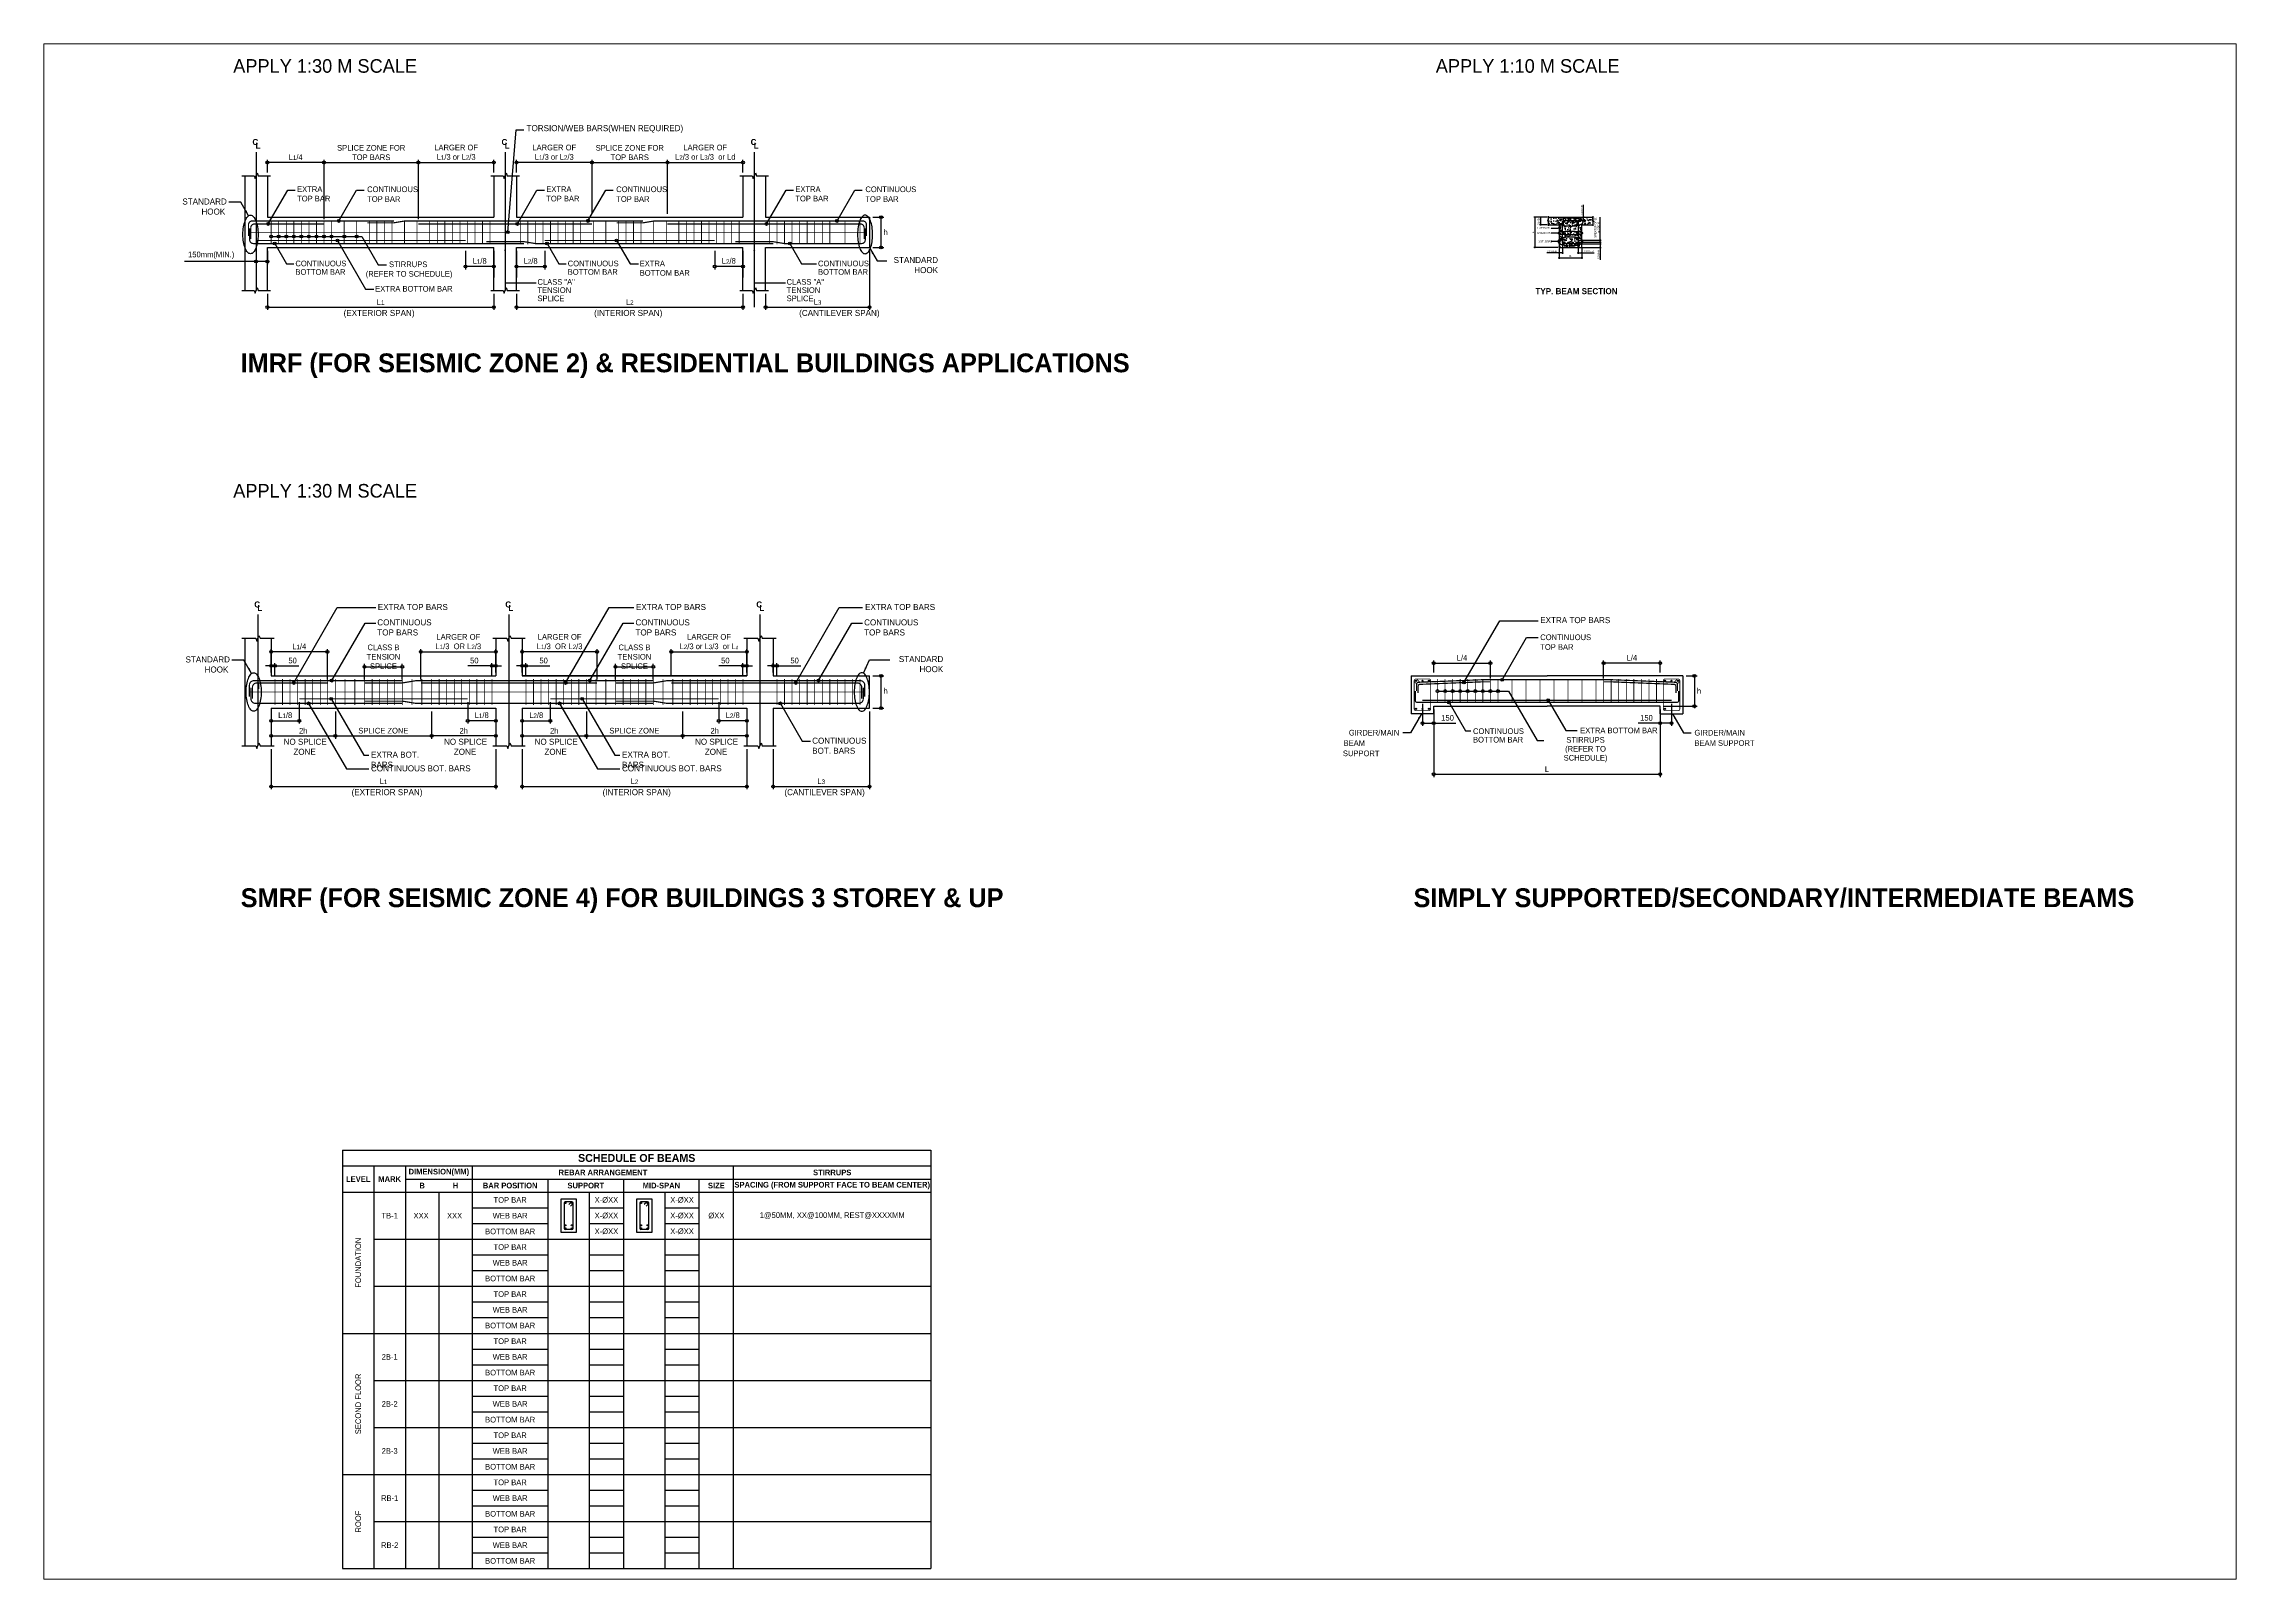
# Paper-space layout 'Layout1' of a CAD drawing. Header units: millimetres. Extents: x 29 to 262, y 20 to 183.
# The model-space entities are those that its viewports show. They can reach past a viewport. Long polylines and large blocks are cut down to what shows.
import ezdxf

# ---------------------------------------------------------------- set-up
doc = ezdxf.new("R2010")
doc.units = ezdxf.units.MM
doc.header["$PDMODE"] = 3
doc.linetypes.add('CENTER2', pattern=[28.575, 19.05, -3.175, 3.175, -3.175])
doc.linetypes.add('HIDDEN2', pattern=[4.7625, 3.175, -1.5875])
for name, color, linetype in [('G-ANNO-DIM', 106, 'Continuous'), ('G-ANNO-SYMBOLS', 4, 'Continuous'), ('G-GRID LINES', 8, 'Continuous'), ('G-HATCHES', 8, 'Continuous'), ('S-DETAILS', 254, 'Continuous'), ('S-REBARS', 162, 'Continuous')]:
    doc.layers.add(name, color=color, linetype=linetype)
doc.styles.add('Century', font='GOTHIC.TTF')
doc.styles.add('Century Bold', font='GOTHICB.TTF')
doc.dimstyles.new('DIM1_10', dxfattribs={"dimscale": 10, "dimtxt": 2.5, "dimasz": 2.5, "dimexe": 1.25, "dimexo": 1.5, "dimgap": 1, "dimtad": 1, "dimdec": 0, "dimtxsty": 'Century', "dimblk": 'SMALL', "dimcen": 2.5, "dimadec": 0, "dimazin": 0, "dimtfac": 1, "dimtdec": 0, "dimtmove": 0, "dimatfit": 3, "dimfxl": 1, "dimarcsym": 0})
doc.dimstyles.new('DIM1_30', dxfattribs={"dimscale": 30, "dimtxt": 2.5, "dimasz": 2.5, "dimexe": 1.25, "dimexo": 1.5, "dimgap": 1, "dimtad": 1, "dimdec": 0, "dimtxsty": 'Century', "dimblk": 'SMALL', "dimcen": 2.5, "dimadec": 0, "dimazin": 0, "dimtfac": 1, "dimtdec": 0, "dimtmove": 0, "dimatfit": 3, "dimfxl": 1, "dimarcsym": 0})
pattern_1 = [(50, (16063.58, 0), (91.092334, -7.96954), [9.525, -104.775]), (355, (16063.58, 0), (-17.62171, 95.52842), [7.62, -83.82029]), (100.45144, (16071.17, -0.66), (73.47062, 87.55888), [8.095, -89.04512]), (46.1842, (16063.58, 25.4), (135.53952, -21.02116), [14.2875, -157.1625]), (96.63556, (16074.87, 23.65), (118.70207, 123.71306), [12.1425, -133.5678]), (351.18415, (16063.58, 25.4), (118.70207, 123.71306), [11.42998, -125.72987]), (21, (16076.28, 19.05), (75.807196, -51.1326), [9.525, -104.775]), (326, (16076.28, 19.05), (30.90101, 92.09398), [7.62, -83.82]), (71.45144, (16082.6, 14.79), (106.70821, 40.96138), [8.095, -89.04497]), (37.5, (16063.58, 0), (1.544302, 42.27752), [0, -82.804, 0, -85.09, 0, -84.1375]), (7.5, (16063.58, 0), (33.409831, 50.090287), [0, -48.514, 0, -80.899, 0, -32.0675]), (327.5, (16035.26, 0), (67.795298, -2.864372), [0, -31.75, 0, -99.06, 0, -131.445]), (317.5, (16022.56, 0), (74.06459, 12.713246), [0, -41.275, 0, -65.786, 0, -93.345])]

# ---------------------------------------------------------------- blocks, each defined once
blk = doc.blocks.new('_Small')
at = {"color": 0, "linetype": 'ByBlock', "lineweight": -2}
blk.add_circle((0, 0), 0.25, dxfattribs=at)
blk = doc.blocks.new('*D1')
at = {"layer": 'Defpoints', "color": 0, "transparency": 16777216}
for p in [(52879, 62465), (52879, 62290), (53629, 61672)]:
    blk.add_point(p, dxfattribs=at)
at = {"layer": 'G-ANNO-DIM', "color": 0, "lineweight": -2, "transparency": 16777216}
for p, q in [((52879, 62335), (52879, 62502)), ((53629, 62465), (52879, 62465)), ((53629, 61717), (53629, 62502))]:
    blk.add_line(p, q, dxfattribs=at)
at = {"layer": 'G-ANNO-DIM', "color": 0, "lineweight": -2, "transparency": 16777216, "xscale": 75, "yscale": 75, "zscale": 75, "rotation": 180}
blk.add_blockref('_Small', (52879, 62465), dxfattribs=at)
at = {"layer": 'G-ANNO-DIM', "color": 0, "lineweight": -2, "transparency": 16777216, "xscale": 75, "yscale": 75, "zscale": 75}
blk.add_blockref('_Small', (53629, 62465), dxfattribs=at)
at = {"layer": 'G-ANNO-DIM', "color": 0, "transparency": 16777216, "insert": (53254, 62538), "char_height": 75, "attachment_point": 5, "style": 'Century'}
blk.add_mtext('L{\\H0.8x;1}/4', dxfattribs=at)
blk = doc.blocks.new('*D2')
at = {"layer": 'Defpoints', "color": 0, "transparency": 16777216}
for p in [(55879, 62465), (55879, 62290), (54879, 61672)]:
    blk.add_point(p, dxfattribs=at)
at = {"layer": 'G-ANNO-DIM', "color": 0, "lineweight": -2, "transparency": 16777216}
for p, q in [((54879, 61717), (54879, 62502)), ((54879, 62465), (55879, 62465)), ((55879, 62335), (55879, 62502))]:
    blk.add_line(p, q, dxfattribs=at)
at = {"layer": 'G-ANNO-DIM', "color": 0, "lineweight": -2, "transparency": 16777216, "xscale": 75, "yscale": 75, "zscale": 75, "rotation": 180}
blk.add_blockref('_Small', (54879, 62465), dxfattribs=at)
at = {"layer": 'G-ANNO-DIM', "color": 0, "lineweight": -2, "transparency": 16777216, "xscale": 75, "yscale": 75, "zscale": 75}
blk.add_blockref('_Small', (55879, 62465), dxfattribs=at)
at = {"layer": 'G-ANNO-DIM', "color": 0, "transparency": 16777216, "insert": (55379, 62602), "char_height": 75, "attachment_point": 5, "style": 'Century'}
blk.add_mtext('LARGER OF\\PL{\\H0.8x;1}/3 or L{\\H0.8x;2}/3', dxfattribs=at)
blk = doc.blocks.new('*D3')
at = {"layer": 'Defpoints', "color": 0, "transparency": 16777216}
for p in [(52879, 60771), (55879, 60771), (55879, 60550)]:
    blk.add_point(p, dxfattribs=at)
at = {"layer": 'G-ANNO-DIM', "color": 0, "lineweight": -2, "transparency": 16777216}
for p, q in [((52879, 60726), (52879, 60513)), ((55879, 60726), (55879, 60513)), ((52879, 60550), (55879, 60550))]:
    blk.add_line(p, q, dxfattribs=at)
at = {"layer": 'G-ANNO-DIM', "color": 0, "lineweight": -2, "transparency": 16777216, "xscale": 75, "yscale": 75, "zscale": 75, "rotation": 180}
blk.add_blockref('_Small', (52879, 60550), dxfattribs=at)
at = {"layer": 'G-ANNO-DIM', "color": 0, "lineweight": -2, "transparency": 16777216, "xscale": 75, "yscale": 75, "zscale": 75}
blk.add_blockref('_Small', (55879, 60550), dxfattribs=at)
at = {"layer": 'G-ANNO-DIM', "color": 0, "transparency": 16777216, "insert": (54379, 60618), "char_height": 75, "attachment_point": 5, "style": 'Century'}
blk.add_mtext('L{\\H0.8x;1}', dxfattribs=at)
blk = doc.blocks.new('*D4')
at = {"layer": 'Defpoints', "color": 0, "transparency": 16777216}
for p in [(56179, 60771), (59179, 60771), (59179, 60550)]:
    blk.add_point(p, dxfattribs=at)
at = {"layer": 'G-ANNO-DIM', "color": 0, "lineweight": -2, "transparency": 16777216}
for p, q in [((56179, 60726), (56179, 60513)), ((59179, 60726), (59179, 60513)), ((56179, 60550), (59179, 60550))]:
    blk.add_line(p, q, dxfattribs=at)
at = {"layer": 'G-ANNO-DIM', "color": 0, "lineweight": -2, "transparency": 16777216, "xscale": 75, "yscale": 75, "zscale": 75, "rotation": 180}
blk.add_blockref('_Small', (56179, 60550), dxfattribs=at)
at = {"layer": 'G-ANNO-DIM', "color": 0, "lineweight": -2, "transparency": 16777216, "xscale": 75, "yscale": 75, "zscale": 75}
blk.add_blockref('_Small', (59179, 60550), dxfattribs=at)
at = {"layer": 'G-ANNO-DIM', "color": 0, "transparency": 16777216, "insert": (57679, 60618), "char_height": 75, "attachment_point": 5, "style": 'Century'}
blk.add_mtext('L{\\H0.8x;2}', dxfattribs=at)
blk = doc.blocks.new('*D5')
at = {"layer": 'Defpoints', "color": 0, "transparency": 16777216}
for p in [(60854, 61342), (59479, 60771), (60854, 60550)]:
    blk.add_point(p, dxfattribs=at)
at = {"layer": 'G-ANNO-DIM', "color": 0, "lineweight": -2, "transparency": 16777216}
for p, q in [((60854, 61297), (60854, 60513)), ((59479, 60726), (59479, 60513)), ((59479, 60550), (60854, 60550))]:
    blk.add_line(p, q, dxfattribs=at)
at = {"layer": 'G-ANNO-DIM', "color": 0, "lineweight": -2, "transparency": 16777216, "xscale": 75, "yscale": 75, "zscale": 75, "rotation": 180}
blk.add_blockref('_Small', (59479, 60550), dxfattribs=at)
at = {"layer": 'G-ANNO-DIM', "color": 0, "lineweight": -2, "transparency": 16777216, "xscale": 75, "yscale": 75, "zscale": 75}
blk.add_blockref('_Small', (60854, 60550), dxfattribs=at)
at = {"layer": 'G-ANNO-DIM', "color": 0, "transparency": 16777216, "insert": (60166, 60619), "char_height": 75, "attachment_point": 5, "style": 'Century'}
blk.add_mtext('L{\\H0.8x;3}', dxfattribs=at)
blk = doc.blocks.new('*D6')
at = {"layer": 'Defpoints', "color": 0, "transparency": 16777216}
for p in [(56179, 61342), (56554, 61342), (56554, 61089)]:
    blk.add_point(p, dxfattribs=at)
at = {"layer": 'G-ANNO-DIM', "color": 0, "lineweight": -2, "transparency": 16777216}
for p, q in [((56179, 61297), (56179, 61051)), ((56554, 61297), (56554, 61051)), ((56179, 61089), (56554, 61089))]:
    blk.add_line(p, q, dxfattribs=at)
at = {"layer": 'G-ANNO-DIM', "color": 0, "lineweight": -2, "transparency": 16777216, "xscale": 75, "yscale": 75, "zscale": 75, "rotation": 180}
blk.add_blockref('_Small', (56179, 61089), dxfattribs=at)
at = {"layer": 'G-ANNO-DIM', "color": 0, "lineweight": -2, "transparency": 16777216, "xscale": 75, "yscale": 75, "zscale": 75}
blk.add_blockref('_Small', (56554, 61089), dxfattribs=at)
at = {"layer": 'G-ANNO-DIM', "color": 0, "transparency": 16777216, "insert": (56366, 61162), "char_height": 75, "attachment_point": 5, "style": 'Century'}
blk.add_mtext('L{\\H0.8x;2}/8', dxfattribs=at)
blk = doc.blocks.new('*D7')
at = {"layer": 'Defpoints', "color": 0, "transparency": 16777216}
for p in [(55504, 61342), (55879, 61342), (55504, 61089)]:
    blk.add_point(p, dxfattribs=at)
at = {"layer": 'G-ANNO-DIM', "color": 0, "lineweight": -2, "transparency": 16777216}
for p, q in [((55504, 61297), (55504, 61051)), ((55879, 61297), (55879, 61051)), ((55879, 61089), (55504, 61089))]:
    blk.add_line(p, q, dxfattribs=at)
at = {"layer": 'G-ANNO-DIM', "color": 0, "lineweight": -2, "transparency": 16777216, "xscale": 75, "yscale": 75, "zscale": 75, "rotation": 180}
blk.add_blockref('_Small', (55504, 61089), dxfattribs=at)
at = {"layer": 'G-ANNO-DIM', "color": 0, "lineweight": -2, "transparency": 16777216, "xscale": 75, "yscale": 75, "zscale": 75}
blk.add_blockref('_Small', (55879, 61089), dxfattribs=at)
at = {"layer": 'G-ANNO-DIM', "color": 0, "transparency": 16777216, "insert": (55691, 61162), "char_height": 75, "attachment_point": 5, "style": 'Century'}
blk.add_mtext('L{\\H0.8x;1}/8', dxfattribs=at)
blk = doc.blocks.new('*D8')
at = {"layer": 'Defpoints', "color": 0, "transparency": 16777216}
for p in [(56179, 62465), (56179, 62290), (57179, 61742)]:
    blk.add_point(p, dxfattribs=at)
at = {"layer": 'G-ANNO-DIM', "color": 0, "lineweight": -2, "transparency": 16777216}
for p, q in [((56179, 62335), (56179, 62502)), ((57179, 62465), (56179, 62465)), ((57179, 61787), (57179, 62502))]:
    blk.add_line(p, q, dxfattribs=at)
at = {"layer": 'G-ANNO-DIM', "color": 0, "lineweight": -2, "transparency": 16777216, "xscale": 75, "yscale": 75, "zscale": 75, "rotation": 180}
blk.add_blockref('_Small', (56179, 62465), dxfattribs=at)
at = {"layer": 'G-ANNO-DIM', "color": 0, "lineweight": -2, "transparency": 16777216, "xscale": 75, "yscale": 75, "zscale": 75}
blk.add_blockref('_Small', (57179, 62465), dxfattribs=at)
at = {"layer": 'G-ANNO-DIM', "color": 0, "transparency": 16777216, "insert": (56679, 62602), "char_height": 75, "attachment_point": 5, "style": 'Century'}
blk.add_mtext('LARGER OF\\PL{\\H0.8x;1}/3 or L{\\H0.8x;2}/3', dxfattribs=at)
blk = doc.blocks.new('*D9')
at = {"layer": 'Defpoints', "color": 0, "transparency": 16777216}
for p in [(59179, 62465), (59179, 62290), (58179, 61742)]:
    blk.add_point(p, dxfattribs=at)
at = {"layer": 'G-ANNO-DIM', "color": 0, "lineweight": -2, "transparency": 16777216}
for p, q in [((58179, 61787), (58179, 62502)), ((58179, 62465), (59179, 62465)), ((59179, 62335), (59179, 62502))]:
    blk.add_line(p, q, dxfattribs=at)
at = {"layer": 'G-ANNO-DIM', "color": 0, "lineweight": -2, "transparency": 16777216, "xscale": 75, "yscale": 75, "zscale": 75, "rotation": 180}
blk.add_blockref('_Small', (58179, 62465), dxfattribs=at)
at = {"layer": 'G-ANNO-DIM', "color": 0, "lineweight": -2, "transparency": 16777216, "xscale": 75, "yscale": 75, "zscale": 75}
blk.add_blockref('_Small', (59179, 62465), dxfattribs=at)
at = {"layer": 'G-ANNO-DIM', "color": 0, "transparency": 16777216, "insert": (58679, 62602), "char_height": 75, "attachment_point": 5, "style": 'Century'}
blk.add_mtext('LARGER OF\\PL{\\H0.8x;2}/3 or L{\\H0.8x;3}/3  or Ld', dxfattribs=at)
blk = doc.blocks.new('*D10')
at = {"layer": 'Defpoints', "color": 0, "transparency": 16777216}
for p in [(52729, 61392), (52879, 61342), (52879, 61157)]:
    blk.add_point(p, dxfattribs=at)
at = {"layer": 'G-ANNO-DIM', "color": 0, "lineweight": -2, "transparency": 16777216}
for p, q in [((52729, 61347), (52729, 61120)), ((52879, 61297), (52879, 61120)), ((52729, 61157), (51783, 61157)), ((52879, 61157), (52729, 61157))]:
    blk.add_line(p, q, dxfattribs=at)
at = {"layer": 'G-ANNO-DIM', "color": 0, "lineweight": -2, "transparency": 16777216, "xscale": 75, "yscale": 75, "zscale": 75, "rotation": 180}
blk.add_blockref('_Small', (52729, 61157), dxfattribs=at)
at = {"layer": 'G-ANNO-DIM', "color": 0, "lineweight": -2, "transparency": 16777216, "xscale": 75, "yscale": 75, "zscale": 75}
blk.add_blockref('_Small', (52879, 61157), dxfattribs=at)
at = {"layer": 'G-ANNO-DIM', "color": 0, "transparency": 16777216, "insert": (52135, 61237), "char_height": 75, "attachment_point": 5, "style": 'Century'}
blk.add_mtext('150mm(MIN.)', dxfattribs=at)
blk = doc.blocks.new('*D11')
at = {"layer": 'Defpoints', "color": 0, "transparency": 16777216}
for p in [(58804, 61342), (59179, 61342), (58804, 61089)]:
    blk.add_point(p, dxfattribs=at)
at = {"layer": 'G-ANNO-DIM', "color": 0, "lineweight": -2, "transparency": 16777216}
for p, q in [((58804, 61297), (58804, 61051)), ((59179, 61297), (59179, 61051)), ((59179, 61089), (58804, 61089))]:
    blk.add_line(p, q, dxfattribs=at)
at = {"layer": 'G-ANNO-DIM', "color": 0, "lineweight": -2, "transparency": 16777216, "xscale": 75, "yscale": 75, "zscale": 75, "rotation": 180}
blk.add_blockref('_Small', (58804, 61089), dxfattribs=at)
at = {"layer": 'G-ANNO-DIM', "color": 0, "lineweight": -2, "transparency": 16777216, "xscale": 75, "yscale": 75, "zscale": 75}
blk.add_blockref('_Small', (59179, 61089), dxfattribs=at)
at = {"layer": 'G-ANNO-DIM', "color": 0, "transparency": 16777216, "insert": (58991, 61162), "char_height": 75, "attachment_point": 5, "style": 'Century'}
blk.add_mtext('L{\\H0.8x;2}/8', dxfattribs=at)
blk = doc.blocks.new('*D12')
at = {"layer": 'Defpoints', "color": 0, "transparency": 16777216}
for p in [(58179, 62465), (57179, 61742), (58179, 61742)]:
    blk.add_point(p, dxfattribs=at)
at = {"layer": 'G-ANNO-DIM', "color": 0, "lineweight": -2, "transparency": 16777216}
for p, q in [((57179, 61787), (57179, 62502)), ((57179, 62465), (58179, 62465)), ((58179, 61787), (58179, 62502))]:
    blk.add_line(p, q, dxfattribs=at)
at = {"layer": 'G-ANNO-DIM', "color": 0, "lineweight": -2, "transparency": 16777216, "xscale": 75, "yscale": 75, "zscale": 75, "rotation": 180}
blk.add_blockref('_Small', (57179, 62465), dxfattribs=at)
at = {"layer": 'G-ANNO-DIM', "color": 0, "lineweight": -2, "transparency": 16777216, "xscale": 75, "yscale": 75, "zscale": 75}
blk.add_blockref('_Small', (58179, 62465), dxfattribs=at)
at = {"layer": 'G-ANNO-DIM', "color": 0, "transparency": 16777216, "insert": (57679, 62598), "char_height": 75, "attachment_point": 5, "style": 'Century'}
blk.add_mtext('SPLICE ZONE FOR\\PTOP BARS', dxfattribs=at)
blk = doc.blocks.new('*D13')
at = {"layer": 'Defpoints', "color": 0, "transparency": 16777216}
for p in [(54879, 62465), (53629, 61742), (54879, 61742)]:
    blk.add_point(p, dxfattribs=at)
at = {"layer": 'G-ANNO-DIM', "color": 0, "lineweight": -2, "transparency": 16777216}
for p, q in [((53629, 61787), (53629, 62502)), ((53629, 62465), (54879, 62465)), ((54879, 61787), (54879, 62502))]:
    blk.add_line(p, q, dxfattribs=at)
at = {"layer": 'G-ANNO-DIM', "color": 0, "lineweight": -2, "transparency": 16777216, "xscale": 75, "yscale": 75, "zscale": 75, "rotation": 180}
blk.add_blockref('_Small', (53629, 62465), dxfattribs=at)
at = {"layer": 'G-ANNO-DIM', "color": 0, "lineweight": -2, "transparency": 16777216, "xscale": 75, "yscale": 75, "zscale": 75}
blk.add_blockref('_Small', (54879, 62465), dxfattribs=at)
at = {"layer": 'G-ANNO-DIM', "color": 0, "transparency": 16777216, "insert": (54254, 62598), "char_height": 75, "attachment_point": 5, "style": 'Century'}
blk.add_mtext('SPLICE ZONE FOR\\PTOP BARS', dxfattribs=at)
blk = doc.blocks.new('*D14')
at = {"layer": 'Defpoints', "color": 0, "transparency": 16777216}
for p in [(69079, 55831), (68329, 55663), (69079, 55585)]:
    blk.add_point(p, dxfattribs=at)
at = {"layer": 'G-ANNO-DIM', "color": 0, "lineweight": -2, "transparency": 16777216}
for p, q in [((68329, 55708), (68329, 55868)), ((68329, 55831), (69079, 55831)), ((69079, 55630), (69079, 55868))]:
    blk.add_line(p, q, dxfattribs=at)
at = {"layer": 'G-ANNO-DIM', "color": 0, "lineweight": -2, "transparency": 16777216, "xscale": 75, "yscale": 75, "zscale": 75, "rotation": 180}
blk.add_blockref('_Small', (68329, 55831), dxfattribs=at)
at = {"layer": 'G-ANNO-DIM', "color": 0, "lineweight": -2, "transparency": 16777216, "xscale": 75, "yscale": 75, "zscale": 75}
blk.add_blockref('_Small', (69079, 55831), dxfattribs=at)
at = {"layer": 'G-ANNO-DIM', "color": 0, "transparency": 16777216, "insert": (68704, 55904), "char_height": 75, "attachment_point": 5, "style": 'Century'}
blk.add_mtext('L/4', dxfattribs=at)
blk = doc.blocks.new('*D39')
at = {"layer": 'Defpoints', "color": 0, "transparency": 16777216}
for p in [(52929, 55238), (53779, 55238), (53779, 54869)]:
    blk.add_point(p, dxfattribs=at)
at = {"layer": 'G-ANNO-DIM', "color": 0, "lineweight": -2, "transparency": 16777216}
for p, q in [((52929, 55193), (52929, 54831)), ((53779, 55193), (53779, 54831)), ((52929, 54869), (53779, 54869))]:
    blk.add_line(p, q, dxfattribs=at)
at = {"layer": 'G-ANNO-DIM', "color": 0, "lineweight": -2, "transparency": 16777216, "xscale": 75, "yscale": 75, "zscale": 75, "rotation": 180}
blk.add_blockref('_Small', (52929, 54869), dxfattribs=at)
at = {"layer": 'G-ANNO-DIM', "color": 0, "lineweight": -2, "transparency": 16777216, "xscale": 75, "yscale": 75, "zscale": 75}
blk.add_blockref('_Small', (53779, 54869), dxfattribs=at)
at = {"layer": 'G-ANNO-DIM', "color": 0, "transparency": 16777216, "insert": (53354, 54937), "char_height": 75, "attachment_point": 5, "style": 'Century'}
blk.add_mtext('2h', dxfattribs=at)
blk = doc.blocks.new('*D20')
at = {"layer": 'Defpoints', "color": 0, "transparency": 16777216}
for p in [(55054, 55238), (55904, 55238), (55054, 54869)]:
    blk.add_point(p, dxfattribs=at)
at = {"layer": 'G-ANNO-DIM', "color": 0, "lineweight": -2, "transparency": 16777216}
for p, q in [((55054, 55193), (55054, 54831)), ((55904, 55193), (55904, 54831)), ((55904, 54869), (55054, 54869))]:
    blk.add_line(p, q, dxfattribs=at)
at = {"layer": 'G-ANNO-DIM', "color": 0, "lineweight": -2, "transparency": 16777216, "xscale": 75, "yscale": 75, "zscale": 75, "rotation": 180}
blk.add_blockref('_Small', (55054, 54869), dxfattribs=at)
at = {"layer": 'G-ANNO-DIM', "color": 0, "lineweight": -2, "transparency": 16777216, "xscale": 75, "yscale": 75, "zscale": 75}
blk.add_blockref('_Small', (55904, 54869), dxfattribs=at)
at = {"layer": 'G-ANNO-DIM', "color": 0, "transparency": 16777216, "insert": (55479, 54937), "char_height": 75, "attachment_point": 5, "style": 'Century'}
blk.add_mtext('2h', dxfattribs=at)
blk = doc.blocks.new('*D40')
at = {"layer": 'Defpoints', "color": 0, "transparency": 16777216}
for p in [(52929, 55238), (53301, 55360), (53301, 55069)]:
    blk.add_point(p, dxfattribs=at)
at = {"layer": 'G-ANNO-DIM', "color": 0, "lineweight": -2, "transparency": 16777216}
for p, q in [((52929, 55193), (52929, 55032)), ((53301, 55315), (53301, 55032)), ((52929, 55069), (53301, 55069))]:
    blk.add_line(p, q, dxfattribs=at)
at = {"layer": 'G-ANNO-DIM', "color": 0, "lineweight": -2, "transparency": 16777216, "xscale": 75, "yscale": 75, "zscale": 75, "rotation": 180}
blk.add_blockref('_Small', (52929, 55069), dxfattribs=at)
at = {"layer": 'G-ANNO-DIM', "color": 0, "lineweight": -2, "transparency": 16777216, "xscale": 75, "yscale": 75, "zscale": 75}
blk.add_blockref('_Small', (53301, 55069), dxfattribs=at)
at = {"layer": 'G-ANNO-DIM', "color": 0, "transparency": 16777216, "insert": (53115, 55143), "char_height": 75, "attachment_point": 5, "style": 'Century'}
blk.add_mtext('L{\\H0.8x;1}/8', dxfattribs=at)
blk = doc.blocks.new('*D21')
at = {"layer": 'Defpoints', "color": 0, "transparency": 16777216}
for p in [(52929, 54738), (55904, 54738), (55904, 54200)]:
    blk.add_point(p, dxfattribs=at)
at = {"layer": 'G-ANNO-DIM', "color": 0, "lineweight": -2, "transparency": 16777216}
for p, q in [((52929, 54693), (52929, 54163)), ((55904, 54693), (55904, 54163)), ((52929, 54200), (55904, 54200))]:
    blk.add_line(p, q, dxfattribs=at)
at = {"layer": 'G-ANNO-DIM', "color": 0, "lineweight": -2, "transparency": 16777216, "xscale": 75, "yscale": 75, "zscale": 75, "rotation": 180}
blk.add_blockref('_Small', (52929, 54200), dxfattribs=at)
at = {"layer": 'G-ANNO-DIM', "color": 0, "lineweight": -2, "transparency": 16777216, "xscale": 75, "yscale": 75, "zscale": 75}
blk.add_blockref('_Small', (55904, 54200), dxfattribs=at)
at = {"layer": 'G-ANNO-DIM', "color": 0, "transparency": 16777216, "insert": (54416, 54268), "char_height": 75, "attachment_point": 5, "style": 'Century'}
blk.add_mtext('L{\\H0.8x;1}', dxfattribs=at)
blk = doc.blocks.new('*D22')
at = {"layer": 'Defpoints', "color": 0, "transparency": 16777216}
for p in [(55532, 55360), (55904, 55238), (55532, 55069)]:
    blk.add_point(p, dxfattribs=at)
at = {"layer": 'G-ANNO-DIM', "color": 0, "lineweight": -2, "transparency": 16777216}
for p, q in [((55532, 55315), (55532, 55032)), ((55904, 55193), (55904, 55032)), ((55904, 55069), (55532, 55069))]:
    blk.add_line(p, q, dxfattribs=at)
at = {"layer": 'G-ANNO-DIM', "color": 0, "lineweight": -2, "transparency": 16777216, "xscale": 75, "yscale": 75, "zscale": 75, "rotation": 180}
blk.add_blockref('_Small', (55532, 55069), dxfattribs=at)
at = {"layer": 'G-ANNO-DIM', "color": 0, "lineweight": -2, "transparency": 16777216, "xscale": 75, "yscale": 75, "zscale": 75}
blk.add_blockref('_Small', (55904, 55069), dxfattribs=at)
at = {"layer": 'G-ANNO-DIM', "color": 0, "transparency": 16777216, "insert": (55718, 55143), "char_height": 75, "attachment_point": 5, "style": 'Century'}
blk.add_mtext('L{\\H0.8x;1}/8', dxfattribs=at)
blk = doc.blocks.new('*D23')
at = {"layer": 'Defpoints', "color": 0, "transparency": 16777216}
for p in [(56254, 55238), (56626, 55360), (56626, 55069)]:
    blk.add_point(p, dxfattribs=at)
at = {"layer": 'G-ANNO-DIM', "color": 0, "lineweight": -2, "transparency": 16777216}
for p, q in [((56254, 55193), (56254, 55032)), ((56626, 55315), (56626, 55032)), ((56254, 55069), (56626, 55069))]:
    blk.add_line(p, q, dxfattribs=at)
at = {"layer": 'G-ANNO-DIM', "color": 0, "lineweight": -2, "transparency": 16777216, "xscale": 75, "yscale": 75, "zscale": 75, "rotation": 180}
blk.add_blockref('_Small', (56254, 55069), dxfattribs=at)
at = {"layer": 'G-ANNO-DIM', "color": 0, "lineweight": -2, "transparency": 16777216, "xscale": 75, "yscale": 75, "zscale": 75}
blk.add_blockref('_Small', (56626, 55069), dxfattribs=at)
at = {"layer": 'G-ANNO-DIM', "color": 0, "transparency": 16777216, "insert": (56440, 55143), "char_height": 75, "attachment_point": 5, "style": 'Century'}
blk.add_mtext('L{\\H0.8x;2}/8', dxfattribs=at)
blk = doc.blocks.new('*D24')
at = {"layer": 'Defpoints', "color": 0, "transparency": 16777216}
for p in [(58857, 55360), (59229, 55238), (58857, 55069)]:
    blk.add_point(p, dxfattribs=at)
at = {"layer": 'G-ANNO-DIM', "color": 0, "lineweight": -2, "transparency": 16777216}
for p, q in [((58857, 55315), (58857, 55032)), ((59229, 55193), (59229, 55032)), ((59229, 55069), (58857, 55069))]:
    blk.add_line(p, q, dxfattribs=at)
at = {"layer": 'G-ANNO-DIM', "color": 0, "lineweight": -2, "transparency": 16777216, "xscale": 75, "yscale": 75, "zscale": 75, "rotation": 180}
blk.add_blockref('_Small', (58857, 55069), dxfattribs=at)
at = {"layer": 'G-ANNO-DIM', "color": 0, "lineweight": -2, "transparency": 16777216, "xscale": 75, "yscale": 75, "zscale": 75}
blk.add_blockref('_Small', (59229, 55069), dxfattribs=at)
at = {"layer": 'G-ANNO-DIM', "color": 0, "transparency": 16777216, "insert": (59043, 55143), "char_height": 75, "attachment_point": 5, "style": 'Century'}
blk.add_mtext('L{\\H0.8x;2}/8', dxfattribs=at)
blk = doc.blocks.new('*D25')
at = {"layer": 'Defpoints', "color": 0, "transparency": 16777216}
for p in [(53779, 55238), (55054, 55238), (55054, 54869)]:
    blk.add_point(p, dxfattribs=at)
at = {"layer": 'G-ANNO-DIM', "color": 0, "lineweight": -2, "transparency": 16777216}
for p, q in [((53779, 55193), (53779, 54831)), ((55054, 55193), (55054, 54831)), ((53779, 54869), (55054, 54869))]:
    blk.add_line(p, q, dxfattribs=at)
at = {"layer": 'G-ANNO-DIM', "color": 0, "lineweight": -2, "transparency": 16777216, "xscale": 75, "yscale": 75, "zscale": 75, "rotation": 180}
blk.add_blockref('_Small', (53779, 54869), dxfattribs=at)
at = {"layer": 'G-ANNO-DIM', "color": 0, "lineweight": -2, "transparency": 16777216, "xscale": 75, "yscale": 75, "zscale": 75}
blk.add_blockref('_Small', (55054, 54869), dxfattribs=at)
at = {"layer": 'G-ANNO-DIM', "color": 0, "transparency": 16777216, "insert": (54416, 54938), "char_height": 75, "width": 669.34, "attachment_point": 5, "style": 'Century'}
blk.add_mtext('SPLICE ZONE', dxfattribs=at)
blk = doc.blocks.new('*D26')
at = {"layer": 'Defpoints', "color": 0, "transparency": 16777216}
for p in [(56254, 55238), (57104, 55238), (57104, 54869)]:
    blk.add_point(p, dxfattribs=at)
at = {"layer": 'G-ANNO-DIM', "color": 0, "lineweight": -2, "transparency": 16777216}
for p, q in [((56254, 55193), (56254, 54831)), ((57104, 55193), (57104, 54831)), ((56254, 54869), (57104, 54869))]:
    blk.add_line(p, q, dxfattribs=at)
at = {"layer": 'G-ANNO-DIM', "color": 0, "lineweight": -2, "transparency": 16777216, "xscale": 75, "yscale": 75, "zscale": 75, "rotation": 180}
blk.add_blockref('_Small', (56254, 54869), dxfattribs=at)
at = {"layer": 'G-ANNO-DIM', "color": 0, "lineweight": -2, "transparency": 16777216, "xscale": 75, "yscale": 75, "zscale": 75}
blk.add_blockref('_Small', (57104, 54869), dxfattribs=at)
at = {"layer": 'G-ANNO-DIM', "color": 0, "transparency": 16777216, "insert": (56679, 54937), "char_height": 75, "attachment_point": 5, "style": 'Century'}
blk.add_mtext('2h', dxfattribs=at)
blk = doc.blocks.new('*D27')
at = {"layer": 'Defpoints', "color": 0, "transparency": 16777216}
for p in [(58379, 55238), (59229, 55238), (58379, 54869)]:
    blk.add_point(p, dxfattribs=at)
at = {"layer": 'G-ANNO-DIM', "color": 0, "lineweight": -2, "transparency": 16777216}
for p, q in [((58379, 55193), (58379, 54831)), ((59229, 55193), (59229, 54831)), ((59229, 54869), (58379, 54869))]:
    blk.add_line(p, q, dxfattribs=at)
at = {"layer": 'G-ANNO-DIM', "color": 0, "lineweight": -2, "transparency": 16777216, "xscale": 75, "yscale": 75, "zscale": 75, "rotation": 180}
blk.add_blockref('_Small', (58379, 54869), dxfattribs=at)
at = {"layer": 'G-ANNO-DIM', "color": 0, "lineweight": -2, "transparency": 16777216, "xscale": 75, "yscale": 75, "zscale": 75}
blk.add_blockref('_Small', (59229, 54869), dxfattribs=at)
at = {"layer": 'G-ANNO-DIM', "color": 0, "transparency": 16777216, "insert": (58804, 54937), "char_height": 75, "attachment_point": 5, "style": 'Century'}
blk.add_mtext('2h', dxfattribs=at)
blk = doc.blocks.new('*D28')
at = {"layer": 'Defpoints', "color": 0, "transparency": 16777216}
for p in [(57104, 55238), (58379, 55238), (58379, 54869)]:
    blk.add_point(p, dxfattribs=at)
at = {"layer": 'G-ANNO-DIM', "color": 0, "lineweight": -2, "transparency": 16777216}
for p, q in [((57104, 55193), (57104, 54831)), ((58379, 55193), (58379, 54831)), ((57104, 54869), (58379, 54869))]:
    blk.add_line(p, q, dxfattribs=at)
at = {"layer": 'G-ANNO-DIM', "color": 0, "lineweight": -2, "transparency": 16777216, "xscale": 75, "yscale": 75, "zscale": 75, "rotation": 180}
blk.add_blockref('_Small', (57104, 54869), dxfattribs=at)
at = {"layer": 'G-ANNO-DIM', "color": 0, "lineweight": -2, "transparency": 16777216, "xscale": 75, "yscale": 75, "zscale": 75}
blk.add_blockref('_Small', (58379, 54869), dxfattribs=at)
at = {"layer": 'G-ANNO-DIM', "color": 0, "transparency": 16777216, "insert": (57741, 54938), "char_height": 75, "width": 669.34, "attachment_point": 5, "style": 'Century'}
blk.add_mtext('SPLICE ZONE', dxfattribs=at)
blk = doc.blocks.new('*D41')
at = {"layer": 'Defpoints', "color": 0, "transparency": 16777216}
for p in [(56254, 54738), (59229, 54738), (59229, 54200)]:
    blk.add_point(p, dxfattribs=at)
at = {"layer": 'G-ANNO-DIM', "color": 0, "lineweight": -2, "transparency": 16777216}
for p, q in [((56254, 54693), (56254, 54163)), ((59229, 54693), (59229, 54163)), ((56254, 54200), (59229, 54200))]:
    blk.add_line(p, q, dxfattribs=at)
at = {"layer": 'G-ANNO-DIM', "color": 0, "lineweight": -2, "transparency": 16777216, "xscale": 75, "yscale": 75, "zscale": 75, "rotation": 180}
blk.add_blockref('_Small', (56254, 54200), dxfattribs=at)
at = {"layer": 'G-ANNO-DIM', "color": 0, "lineweight": -2, "transparency": 16777216, "xscale": 75, "yscale": 75, "zscale": 75}
blk.add_blockref('_Small', (59229, 54200), dxfattribs=at)
at = {"layer": 'G-ANNO-DIM', "color": 0, "transparency": 16777216, "insert": (57741, 54268), "char_height": 75, "attachment_point": 5, "style": 'Century'}
blk.add_mtext('L{\\H0.8x;2}', dxfattribs=at)
blk = doc.blocks.new('*D42')
at = {"layer": 'Defpoints', "color": 0, "transparency": 16777216}
for p in [(60854, 55238), (59579, 54738), (60854, 54200)]:
    blk.add_point(p, dxfattribs=at)
at = {"layer": 'G-ANNO-DIM', "color": 0, "lineweight": -2, "transparency": 16777216}
for p, q in [((60854, 55193), (60854, 54163)), ((59579, 54693), (59579, 54163)), ((59579, 54200), (60854, 54200))]:
    blk.add_line(p, q, dxfattribs=at)
at = {"layer": 'G-ANNO-DIM', "color": 0, "lineweight": -2, "transparency": 16777216, "xscale": 75, "yscale": 75, "zscale": 75, "rotation": 180}
blk.add_blockref('_Small', (59579, 54200), dxfattribs=at)
at = {"layer": 'G-ANNO-DIM', "color": 0, "lineweight": -2, "transparency": 16777216, "xscale": 75, "yscale": 75, "zscale": 75}
blk.add_blockref('_Small', (60854, 54200), dxfattribs=at)
at = {"layer": 'G-ANNO-DIM', "color": 0, "transparency": 16777216, "insert": (60216, 54269), "char_height": 75, "attachment_point": 5, "style": 'Century'}
blk.add_mtext('L{\\H0.8x;3}', dxfattribs=at)
blk = doc.blocks.new('*D43')
at = {"layer": 'Defpoints', "color": 0, "transparency": 16777216}
for p in [(54666, 55785), (54166, 55571), (54666, 55571)]:
    blk.add_point(p, dxfattribs=at)
at = {"layer": 'G-ANNO-DIM', "color": 0, "lineweight": -2, "transparency": 16777216}
for p, q in [((54166, 55616), (54166, 55822)), ((54166, 55785), (54666, 55785)), ((54666, 55616), (54666, 55822))]:
    blk.add_line(p, q, dxfattribs=at)
at = {"layer": 'G-ANNO-DIM', "color": 0, "lineweight": -2, "transparency": 16777216, "xscale": 75, "yscale": 75, "zscale": 75, "rotation": 180}
blk.add_blockref('_Small', (54166, 55785), dxfattribs=at)
at = {"layer": 'G-ANNO-DIM', "color": 0, "lineweight": -2, "transparency": 16777216, "xscale": 75, "yscale": 75, "zscale": 75}
blk.add_blockref('_Small', (54666, 55785), dxfattribs=at)
at = {"layer": 'G-ANNO-DIM', "color": 0, "transparency": 16777216, "insert": (54416, 55917), "char_height": 75, "width": 790.52, "attachment_point": 5, "style": 'Century'}
blk.add_mtext('CLASS B TENSION SPLICE', dxfattribs=at)
blk = doc.blocks.new('*D15')
at = {"layer": 'Defpoints', "color": 0, "transparency": 16777216}
for p in [(57991, 55785), (57491, 55571), (57991, 55571)]:
    blk.add_point(p, dxfattribs=at)
at = {"layer": 'G-ANNO-DIM', "color": 0, "lineweight": -2, "transparency": 16777216}
for p, q in [((57491, 55616), (57491, 55822)), ((57491, 55785), (57991, 55785)), ((57991, 55616), (57991, 55822))]:
    blk.add_line(p, q, dxfattribs=at)
at = {"layer": 'G-ANNO-DIM', "color": 0, "lineweight": -2, "transparency": 16777216, "xscale": 75, "yscale": 75, "zscale": 75, "rotation": 180}
blk.add_blockref('_Small', (57491, 55785), dxfattribs=at)
at = {"layer": 'G-ANNO-DIM', "color": 0, "lineweight": -2, "transparency": 16777216, "xscale": 75, "yscale": 75, "zscale": 75}
blk.add_blockref('_Small', (57991, 55785), dxfattribs=at)
at = {"layer": 'G-ANNO-DIM', "color": 0, "transparency": 16777216, "insert": (57741, 55917), "char_height": 75, "width": 790.52, "attachment_point": 5, "style": 'Century'}
blk.add_mtext('CLASS B TENSION SPLICE', dxfattribs=at)
blk = doc.blocks.new('*D34')
at = {"layer": 'Defpoints', "color": 0, "transparency": 16777216}
for p in [(52929, 55981), (52929, 55663), (53673, 55571)]:
    blk.add_point(p, dxfattribs=at)
at = {"layer": 'G-ANNO-DIM', "color": 0, "lineweight": -2, "transparency": 16777216}
for p, q in [((52929, 55708), (52929, 56018)), ((53673, 55981), (52929, 55981)), ((53673, 55616), (53673, 56018))]:
    blk.add_line(p, q, dxfattribs=at)
at = {"layer": 'G-ANNO-DIM', "color": 0, "lineweight": -2, "transparency": 16777216, "xscale": 75, "yscale": 75, "zscale": 75, "rotation": 180}
blk.add_blockref('_Small', (52929, 55981), dxfattribs=at)
at = {"layer": 'G-ANNO-DIM', "color": 0, "lineweight": -2, "transparency": 16777216, "xscale": 75, "yscale": 75, "zscale": 75}
blk.add_blockref('_Small', (53673, 55981), dxfattribs=at)
at = {"layer": 'G-ANNO-DIM', "color": 0, "transparency": 16777216, "insert": (53301, 56054), "char_height": 75, "attachment_point": 5, "style": 'Century'}
blk.add_mtext('L{\\H0.8x;1}/4', dxfattribs=at)
blk = doc.blocks.new('*D35')
at = {"layer": 'Defpoints', "color": 0, "transparency": 16777216}
for p in [(55904, 55981), (54912, 55571), (55904, 55663)]:
    blk.add_point(p, dxfattribs=at)
at = {"layer": 'G-ANNO-DIM', "color": 0, "lineweight": -2, "transparency": 16777216}
for p, q in [((54912, 55616), (54912, 56018)), ((54912, 55981), (55904, 55981)), ((55904, 55708), (55904, 56018))]:
    blk.add_line(p, q, dxfattribs=at)
at = {"layer": 'G-ANNO-DIM', "color": 0, "lineweight": -2, "transparency": 16777216, "xscale": 75, "yscale": 75, "zscale": 75, "rotation": 180}
blk.add_blockref('_Small', (54912, 55981), dxfattribs=at)
at = {"layer": 'G-ANNO-DIM', "color": 0, "lineweight": -2, "transparency": 16777216, "xscale": 75, "yscale": 75, "zscale": 75}
blk.add_blockref('_Small', (55904, 55981), dxfattribs=at)
at = {"layer": 'G-ANNO-DIM', "color": 0, "transparency": 16777216, "insert": (55408, 56118), "char_height": 75, "width": 696.41, "attachment_point": 5, "style": 'Century'}
blk.add_mtext('LARGER OF L{\\H0.8x;1}/3  OR L{\\H0.8x;2}/3 ', dxfattribs=at)
blk = doc.blocks.new('*D16')
at = {"layer": 'Defpoints', "color": 0, "transparency": 16777216}
for p in [(56254, 55981), (56254, 55663), (57246, 55571)]:
    blk.add_point(p, dxfattribs=at)
at = {"layer": 'G-ANNO-DIM', "color": 0, "lineweight": -2, "transparency": 16777216}
for p, q in [((56254, 55708), (56254, 56018)), ((57246, 55981), (56254, 55981)), ((57246, 55616), (57246, 56018))]:
    blk.add_line(p, q, dxfattribs=at)
at = {"layer": 'G-ANNO-DIM', "color": 0, "lineweight": -2, "transparency": 16777216, "xscale": 75, "yscale": 75, "zscale": 75, "rotation": 180}
blk.add_blockref('_Small', (56254, 55981), dxfattribs=at)
at = {"layer": 'G-ANNO-DIM', "color": 0, "lineweight": -2, "transparency": 16777216, "xscale": 75, "yscale": 75, "zscale": 75}
blk.add_blockref('_Small', (57246, 55981), dxfattribs=at)
at = {"layer": 'G-ANNO-DIM', "color": 0, "transparency": 16777216, "insert": (56750, 56118), "char_height": 75, "width": 696.41, "attachment_point": 5, "style": 'Century'}
blk.add_mtext('LARGER OF L{\\H0.8x;1}/3  OR L{\\H0.8x;2}/3 ', dxfattribs=at)
blk = doc.blocks.new('*D17')
at = {"layer": 'Defpoints', "color": 0, "transparency": 16777216}
for p in [(59229, 55981), (58229, 55615), (59229, 55663)]:
    blk.add_point(p, dxfattribs=at)
at = {"layer": 'G-ANNO-DIM', "color": 0, "lineweight": -2, "transparency": 16777216}
for p, q in [((58229, 55660), (58229, 56018)), ((58229, 55981), (59229, 55981)), ((59229, 55708), (59229, 56018))]:
    blk.add_line(p, q, dxfattribs=at)
at = {"layer": 'G-ANNO-DIM', "color": 0, "lineweight": -2, "transparency": 16777216, "xscale": 75, "yscale": 75, "zscale": 75, "rotation": 180}
blk.add_blockref('_Small', (58229, 55981), dxfattribs=at)
at = {"layer": 'G-ANNO-DIM', "color": 0, "lineweight": -2, "transparency": 16777216, "xscale": 75, "yscale": 75, "zscale": 75}
blk.add_blockref('_Small', (59229, 55981), dxfattribs=at)
at = {"layer": 'G-ANNO-DIM', "color": 0, "transparency": 16777216, "insert": (58729, 56118), "char_height": 75, "attachment_point": 5, "style": 'Century'}
blk.add_mtext('LARGER OF\\PL{\\H0.8x;2}/3 or L{\\H0.8x;3}/3  or L{\\H0.6x;d}', dxfattribs=at)
blk = doc.blocks.new('*D36')
at = {"layer": 'Defpoints', "color": 0, "transparency": 16777216}
for p in [(52979, 55797), (52929, 55663), (52979, 55623)]:
    blk.add_point(p, dxfattribs=at)
at = {"layer": 'G-ANNO-DIM', "color": 0, "lineweight": -2, "transparency": 16777216}
for p, q in [((52929, 55797), (52854, 55797)), ((52929, 55708), (52929, 55835)), ((52929, 55797), (52979, 55797)), ((52979, 55668), (52979, 55835)), ((52979, 55797), (53297, 55797))]:
    blk.add_line(p, q, dxfattribs=at)
at = {"layer": 'G-ANNO-DIM', "color": 0, "lineweight": -2, "transparency": 16777216, "xscale": 75, "yscale": 75, "zscale": 75}
blk.add_blockref('_Small', (52929, 55797), dxfattribs=at)
at = {"layer": 'G-ANNO-DIM', "color": 0, "lineweight": -2, "transparency": 16777216, "xscale": 75, "yscale": 75, "zscale": 75, "rotation": 180}
blk.add_blockref('_Small', (52979, 55797), dxfattribs=at)
at = {"layer": 'G-ANNO-DIM', "color": 0, "transparency": 16777216, "insert": (53213, 55867), "char_height": 75, "attachment_point": 5, "style": 'Century'}
blk.add_mtext('50', dxfattribs=at)
blk = doc.blocks.new('*D18')
at = {"layer": 'Defpoints', "color": 0, "transparency": 16777216}
for p in [(55854, 55797), (55854, 55623), (55904, 55663)]:
    blk.add_point(p, dxfattribs=at)
at = {"layer": 'G-ANNO-DIM', "color": 0, "lineweight": -2, "transparency": 16777216}
for p, q in [((55854, 55797), (55536, 55797)), ((55854, 55668), (55854, 55835)), ((55904, 55797), (55854, 55797)), ((55904, 55708), (55904, 55835)), ((55904, 55797), (55979, 55797))]:
    blk.add_line(p, q, dxfattribs=at)
at = {"layer": 'G-ANNO-DIM', "color": 0, "lineweight": -2, "transparency": 16777216, "xscale": 75, "yscale": 75, "zscale": 75}
blk.add_blockref('_Small', (55854, 55797), dxfattribs=at)
at = {"layer": 'G-ANNO-DIM', "color": 0, "lineweight": -2, "transparency": 16777216, "xscale": 75, "yscale": 75, "zscale": 75, "rotation": 180}
blk.add_blockref('_Small', (55904, 55797), dxfattribs=at)
at = {"layer": 'G-ANNO-DIM', "color": 0, "transparency": 16777216, "insert": (55620, 55867), "char_height": 75, "attachment_point": 5, "style": 'Century'}
blk.add_mtext('50', dxfattribs=at)
blk = doc.blocks.new('*D37')
at = {"layer": 'Defpoints', "color": 0, "transparency": 16777216}
for p in [(56304, 55797), (56254, 55663), (56304, 55623)]:
    blk.add_point(p, dxfattribs=at)
at = {"layer": 'G-ANNO-DIM', "color": 0, "lineweight": -2, "transparency": 16777216}
for p, q in [((56254, 55797), (56179, 55797)), ((56254, 55708), (56254, 55835)), ((56254, 55797), (56304, 55797)), ((56304, 55668), (56304, 55835)), ((56304, 55797), (56622, 55797))]:
    blk.add_line(p, q, dxfattribs=at)
at = {"layer": 'G-ANNO-DIM', "color": 0, "lineweight": -2, "transparency": 16777216, "xscale": 75, "yscale": 75, "zscale": 75}
blk.add_blockref('_Small', (56254, 55797), dxfattribs=at)
at = {"layer": 'G-ANNO-DIM', "color": 0, "lineweight": -2, "transparency": 16777216, "xscale": 75, "yscale": 75, "zscale": 75, "rotation": 180}
blk.add_blockref('_Small', (56304, 55797), dxfattribs=at)
at = {"layer": 'G-ANNO-DIM', "color": 0, "transparency": 16777216, "insert": (56538, 55867), "char_height": 75, "attachment_point": 5, "style": 'Century'}
blk.add_mtext('50', dxfattribs=at)
blk = doc.blocks.new('*D19')
at = {"layer": 'Defpoints', "color": 0, "transparency": 16777216}
for p in [(59179, 55797), (59179, 55623), (59229, 55663)]:
    blk.add_point(p, dxfattribs=at)
at = {"layer": 'G-ANNO-DIM', "color": 0, "lineweight": -2, "transparency": 16777216}
for p, q in [((59179, 55797), (58861, 55797)), ((59179, 55668), (59179, 55835)), ((59229, 55797), (59179, 55797)), ((59229, 55708), (59229, 55835)), ((59229, 55797), (59304, 55797))]:
    blk.add_line(p, q, dxfattribs=at)
at = {"layer": 'G-ANNO-DIM', "color": 0, "lineweight": -2, "transparency": 16777216, "xscale": 75, "yscale": 75, "zscale": 75}
blk.add_blockref('_Small', (59179, 55797), dxfattribs=at)
at = {"layer": 'G-ANNO-DIM', "color": 0, "lineweight": -2, "transparency": 16777216, "xscale": 75, "yscale": 75, "zscale": 75, "rotation": 180}
blk.add_blockref('_Small', (59229, 55797), dxfattribs=at)
at = {"layer": 'G-ANNO-DIM', "color": 0, "transparency": 16777216, "insert": (58945, 55867), "char_height": 75, "attachment_point": 5, "style": 'Century'}
blk.add_mtext('50', dxfattribs=at)
blk = doc.blocks.new('*D38')
at = {"layer": 'Defpoints', "color": 0, "transparency": 16777216}
for p in [(59629, 55797), (59579, 55663), (59629, 55623)]:
    blk.add_point(p, dxfattribs=at)
at = {"layer": 'G-ANNO-DIM', "color": 0, "lineweight": -2, "transparency": 16777216}
for p, q in [((59579, 55797), (59504, 55797)), ((59579, 55708), (59579, 55835)), ((59579, 55797), (59629, 55797)), ((59629, 55668), (59629, 55835)), ((59629, 55797), (59947, 55797))]:
    blk.add_line(p, q, dxfattribs=at)
at = {"layer": 'G-ANNO-DIM', "color": 0, "lineweight": -2, "transparency": 16777216, "xscale": 75, "yscale": 75, "zscale": 75}
blk.add_blockref('_Small', (59579, 55797), dxfattribs=at)
at = {"layer": 'G-ANNO-DIM', "color": 0, "lineweight": -2, "transparency": 16777216, "xscale": 75, "yscale": 75, "zscale": 75, "rotation": 180}
blk.add_blockref('_Small', (59629, 55797), dxfattribs=at)
at = {"layer": 'G-ANNO-DIM', "color": 0, "transparency": 16777216, "insert": (59863, 55867), "char_height": 75, "attachment_point": 5, "style": 'Century'}
blk.add_mtext('50', dxfattribs=at)
blk = doc.blocks.new('*D44')
at = {"layer": 'Defpoints', "color": 0, "transparency": 16777216}
for p in [(68329, 55163), (71329, 55163), (71329, 54360)]:
    blk.add_point(p, dxfattribs=at)
at = {"layer": 'G-ANNO-DIM', "color": 0, "lineweight": -2, "transparency": 16777216}
for p, q in [((68329, 55118), (68329, 54322)), ((71329, 55118), (71329, 54322)), ((68329, 54360), (71329, 54360))]:
    blk.add_line(p, q, dxfattribs=at)
at = {"layer": 'G-ANNO-DIM', "color": 0, "lineweight": -2, "transparency": 16777216, "xscale": 75, "yscale": 75, "zscale": 75, "rotation": 180}
blk.add_blockref('_Small', (68329, 54360), dxfattribs=at)
at = {"layer": 'G-ANNO-DIM', "color": 0, "lineweight": -2, "transparency": 16777216, "xscale": 75, "yscale": 75, "zscale": 75}
blk.add_blockref('_Small', (71329, 54360), dxfattribs=at)
at = {"layer": 'G-ANNO-DIM', "color": 0, "transparency": 16777216, "insert": (69829, 54427), "char_height": 75, "attachment_point": 5, "style": 'Century'}
blk.add_mtext('L', dxfattribs=at)
blk = doc.blocks.new('*D29')
at = {"layer": 'Defpoints', "color": 0, "transparency": 16777216}
for p in [(71329, 55263), (71479, 55341), (71479, 55039)]:
    blk.add_point(p, dxfattribs=at)
at = {"layer": 'G-ANNO-DIM', "color": 0, "lineweight": -2, "transparency": 16777216}
for p, q in [((71329, 55218), (71329, 55001)), ((71479, 55296), (71479, 55001)), ((71329, 55039), (71039, 55039)), ((71479, 55039), (71329, 55039))]:
    blk.add_line(p, q, dxfattribs=at)
at = {"layer": 'G-ANNO-DIM', "color": 0, "lineweight": -2, "transparency": 16777216, "xscale": 75, "yscale": 75, "zscale": 75, "rotation": 180}
blk.add_blockref('_Small', (71329, 55039), dxfattribs=at)
at = {"layer": 'G-ANNO-DIM', "color": 0, "lineweight": -2, "transparency": 16777216, "xscale": 75, "yscale": 75, "zscale": 75}
blk.add_blockref('_Small', (71479, 55039), dxfattribs=at)
at = {"layer": 'G-ANNO-DIM', "color": 0, "transparency": 16777216, "insert": (71147, 55108), "char_height": 75, "attachment_point": 5, "style": 'Century'}
blk.add_mtext('150', dxfattribs=at)
blk = doc.blocks.new('*D30')
at = {"layer": 'Defpoints', "color": 0, "transparency": 16777216}
for p in [(68179, 55341), (68329, 55263), (68179, 55039)]:
    blk.add_point(p, dxfattribs=at)
at = {"layer": 'G-ANNO-DIM', "color": 0, "lineweight": -2, "transparency": 16777216}
for p, q in [((68179, 55296), (68179, 55001)), ((68329, 55218), (68329, 55001)), ((68179, 55039), (68329, 55039)), ((68329, 55039), (68620, 55039))]:
    blk.add_line(p, q, dxfattribs=at)
at = {"layer": 'G-ANNO-DIM', "color": 0, "lineweight": -2, "transparency": 16777216, "xscale": 75, "yscale": 75, "zscale": 75, "rotation": 180}
blk.add_blockref('_Small', (68179, 55039), dxfattribs=at)
at = {"layer": 'G-ANNO-DIM', "color": 0, "lineweight": -2, "transparency": 16777216, "xscale": 75, "yscale": 75, "zscale": 75}
blk.add_blockref('_Small', (68329, 55039), dxfattribs=at)
at = {"layer": 'G-ANNO-DIM', "color": 0, "transparency": 16777216, "insert": (68512, 55108), "char_height": 75, "attachment_point": 5, "style": 'Century'}
blk.add_mtext('150', dxfattribs=at)
blk = doc.blocks.new('*D31')
at = {"layer": 'Defpoints', "color": 0, "transparency": 16777216}
for p in [(70579, 55831), (70579, 55585), (71329, 55663)]:
    blk.add_point(p, dxfattribs=at)
at = {"layer": 'G-ANNO-DIM', "color": 0, "lineweight": -2, "transparency": 16777216}
for p, q in [((70579, 55630), (70579, 55868)), ((71329, 55831), (70579, 55831)), ((71329, 55708), (71329, 55868))]:
    blk.add_line(p, q, dxfattribs=at)
at = {"layer": 'G-ANNO-DIM', "color": 0, "lineweight": -2, "transparency": 16777216, "xscale": 75, "yscale": 75, "zscale": 75, "rotation": 180}
blk.add_blockref('_Small', (70579, 55831), dxfattribs=at)
at = {"layer": 'G-ANNO-DIM', "color": 0, "lineweight": -2, "transparency": 16777216, "xscale": 75, "yscale": 75, "zscale": 75}
blk.add_blockref('_Small', (71329, 55831), dxfattribs=at)
at = {"layer": 'G-ANNO-DIM', "color": 0, "transparency": 16777216, "insert": (70954, 55904), "char_height": 75, "attachment_point": 5, "style": 'Century'}
blk.add_mtext('L/4', dxfattribs=at)
blk = doc.blocks.new('*D45')
at = {"layer": 'Defpoints', "color": 0, "transparency": 16777216}
for p in [(69990, 61342), (70290, 61342), (70290, 61205)]:
    blk.add_point(p, dxfattribs=at)
at = {"layer": 'G-ANNO-DIM', "color": 0, "lineweight": -2, "transparency": 16777216}
for p, q in [((69990, 61327), (69990, 61192)), ((70290, 61327), (70290, 61192)), ((69990, 61205), (70290, 61205))]:
    blk.add_line(p, q, dxfattribs=at)
at = {"layer": 'G-ANNO-DIM', "color": 0, "lineweight": -2, "transparency": 16777216, "xscale": 25, "yscale": 25, "zscale": 25, "rotation": 180}
blk.add_blockref('_Small', (69990, 61205), dxfattribs=at)
at = {"layer": 'G-ANNO-DIM', "color": 0, "lineweight": -2, "transparency": 16777216, "xscale": 25, "yscale": 25, "zscale": 25}
blk.add_blockref('_Small', (70290, 61205), dxfattribs=at)
at = {"layer": 'G-ANNO-DIM', "color": 0, "transparency": 16777216, "insert": (70140, 61227), "char_height": 25, "attachment_point": 5, "style": 'Century'}
blk.add_mtext('B', dxfattribs=at)
blk = doc.blocks.new('*D46')
at = {"layer": 'Defpoints', "color": 0, "transparency": 16777216}
for p in [(69744, 61642), (69845, 61742), (69845, 61642)]:
    blk.add_point(p, dxfattribs=at)
at = {"layer": 'G-ANNO-DIM', "color": 0, "lineweight": -2, "transparency": 16777216}
for p, q in [((69830, 61742), (69731, 61742)), ((69830, 61642), (69731, 61642)), ((69744, 61742), (69744, 61642))]:
    blk.add_line(p, q, dxfattribs=at)
at = {"layer": 'G-ANNO-DIM', "color": 0, "lineweight": -2, "transparency": 16777216, "xscale": 25, "yscale": 25, "zscale": 25}
for p, rotation in [((69744, 61742), 90), ((69744, 61642), 270)]:
    blk.add_blockref('_Small', p, dxfattribs=dict(at, rotation=rotation))
at = {"layer": 'G-ANNO-DIM', "color": 0, "transparency": 16777216, "insert": (69720, 61692), "char_height": 25, "attachment_point": 5, "rotation": 90, "style": 'Century'}
blk.add_mtext('SLAB t', dxfattribs=at)
blk = doc.blocks.new('*D47')
at = {"layer": 'Defpoints', "color": 0, "transparency": 16777216}
for p in [(70228, 61437), (70228, 61412), (70534, 61412)]:
    blk.add_point(p, dxfattribs=at)
at = {"layer": 'G-ANNO-DIM', "color": 0, "lineweight": -2, "transparency": 16777216}
for p, q in [((70534, 61437), (70534, 61743)), ((70243, 61437), (70547, 61437)), ((70243, 61412), (70547, 61412)), ((70534, 61412), (70534, 61437))]:
    blk.add_line(p, q, dxfattribs=at)
at = {"layer": 'G-ANNO-DIM', "color": 0, "lineweight": -2, "transparency": 16777216, "xscale": 25, "yscale": 25, "zscale": 25}
for p, rotation in [((70534, 61437), 90), ((70534, 61412), 270)]:
    blk.add_blockref('_Small', p, dxfattribs=dict(at, rotation=rotation))
at = {"layer": 'G-ANNO-DIM', "color": 0, "transparency": 16777216, "insert": (70490, 61603), "char_height": 25, "width": 283.75, "attachment_point": 5, "rotation": 90, "style": 'Century'}
blk.add_mtext('GREATER OF db or 25MM', dxfattribs=at)
blk = doc.blocks.new('*D32')
at = {"layer": 'Defpoints', "color": 0, "transparency": 16777216}
for p in [(69845, 61742), (69668, 61342), (69990, 61342)]:
    blk.add_point(p, dxfattribs=at)
at = {"layer": 'G-ANNO-DIM', "color": 0, "lineweight": -2, "transparency": 16777216}
for p, q in [((69830, 61742), (69656, 61742)), ((69668, 61742), (69668, 61342)), ((69975, 61342), (69656, 61342))]:
    blk.add_line(p, q, dxfattribs=at)
at = {"layer": 'G-ANNO-DIM', "color": 0, "lineweight": -2, "transparency": 16777216, "xscale": 25, "yscale": 25, "zscale": 25}
for p, rotation in [((69668, 61742), 90), ((69668, 61342), 270)]:
    blk.add_blockref('_Small', p, dxfattribs=dict(at, rotation=rotation))
at = {"layer": 'G-ANNO-DIM', "color": 0, "transparency": 16777216, "insert": (69646, 61542), "char_height": 25, "attachment_point": 5, "rotation": 90, "style": 'Century'}
blk.add_mtext('H', dxfattribs=at)
blk = doc.blocks.new('*D48')
at = {"layer": 'Defpoints', "color": 0, "transparency": 16777216}
for p in [(70228, 61742), (70228, 61696), (70314, 61742)]:
    blk.add_point(p, dxfattribs=at)
at = {"layer": 'G-ANNO-DIM', "color": 0, "lineweight": -2, "transparency": 16777216}
for p, q in [((70314, 61742), (70314, 61906)), ((70243, 61742), (70327, 61742)), ((70243, 61696), (70327, 61696)), ((70314, 61696), (70314, 61742))]:
    blk.add_line(p, q, dxfattribs=at)
at = {"layer": 'G-ANNO-DIM', "color": 0, "lineweight": -2, "transparency": 16777216, "xscale": 25, "yscale": 25, "zscale": 25}
for p, rotation in [((70314, 61742), 90), ((70314, 61696), 270)]:
    blk.add_blockref('_Small', p, dxfattribs=dict(at, rotation=rotation))
at = {"layer": 'G-ANNO-DIM', "color": 0, "transparency": 16777216, "insert": (70291, 61837), "char_height": 25, "width": 236.42, "attachment_point": 5, "rotation": 90, "style": 'Century'}
blk.add_mtext('COVER', dxfattribs=at)
blk = doc.blocks.new('*D49')
at = {"layer": 'Defpoints', "color": 0, "transparency": 16777216}
for p in [(70228, 61388), (70228, 61342), (70534, 61342)]:
    blk.add_point(p, dxfattribs=at)
at = {"layer": 'G-ANNO-DIM', "color": 0, "lineweight": -2, "transparency": 16777216}
for p, q in [((70243, 61388), (70547, 61388)), ((70243, 61342), (70547, 61342)), ((70534, 61388), (70534, 61342)), ((70534, 61342), (70534, 61179))]:
    blk.add_line(p, q, dxfattribs=at)
at = {"layer": 'G-ANNO-DIM', "color": 0, "lineweight": -2, "transparency": 16777216, "xscale": 25, "yscale": 25, "zscale": 25}
for p, rotation in [((70534, 61388), 90), ((70534, 61342), 270)]:
    blk.add_blockref('_Small', p, dxfattribs=dict(at, rotation=rotation))
at = {"layer": 'G-ANNO-DIM', "color": 0, "transparency": 16777216, "insert": (70511, 61248), "char_height": 25, "width": 108.34, "attachment_point": 5, "rotation": 90, "style": 'Century'}
blk.add_mtext('COVER', dxfattribs=at)
blk = doc.blocks.new('*D50')
at = {"layer": 'Defpoints', "color": 0, "transparency": 16777216}
for p in [(69990, 61342), (70036, 61404), (69990, 61269)]:
    blk.add_point(p, dxfattribs=at)
at = {"layer": 'G-ANNO-DIM', "color": 0, "lineweight": -2, "transparency": 16777216}
for p, q in [((69990, 61327), (69990, 61257)), ((70036, 61389), (70036, 61257)), ((69990, 61269), (69826, 61269)), ((70036, 61269), (69990, 61269))]:
    blk.add_line(p, q, dxfattribs=at)
at = {"layer": 'G-ANNO-DIM', "color": 0, "lineweight": -2, "transparency": 16777216, "xscale": 25, "yscale": 25, "zscale": 25, "rotation": 180}
blk.add_blockref('_Small', (69990, 61269), dxfattribs=at)
at = {"layer": 'G-ANNO-DIM', "color": 0, "lineweight": -2, "transparency": 16777216, "xscale": 25, "yscale": 25, "zscale": 25}
blk.add_blockref('_Small', (70036, 61269), dxfattribs=at)
at = {"layer": 'G-ANNO-DIM', "color": 0, "transparency": 16777216, "insert": (69896, 61292), "char_height": 25, "attachment_point": 5, "style": 'Century'}
blk.add_mtext('COVER', dxfattribs=at)
blk = doc.blocks.new('*D33')
at = {"layer": 'Defpoints', "color": 0, "transparency": 16777216}
for p in [(70244, 61404), (70290, 61342), (70290, 61269)]:
    blk.add_point(p, dxfattribs=at)
at = {"layer": 'G-ANNO-DIM', "color": 0, "lineweight": -2, "transparency": 16777216}
for p, q in [((70244, 61389), (70244, 61257)), ((70290, 61327), (70290, 61257)), ((70244, 61269), (70290, 61269)), ((70290, 61269), (70454, 61269))]:
    blk.add_line(p, q, dxfattribs=at)
at = {"layer": 'G-ANNO-DIM', "color": 0, "lineweight": -2, "transparency": 16777216, "xscale": 25, "yscale": 25, "zscale": 25, "rotation": 180}
blk.add_blockref('_Small', (70244, 61269), dxfattribs=at)
at = {"layer": 'G-ANNO-DIM', "color": 0, "lineweight": -2, "transparency": 16777216, "xscale": 25, "yscale": 25, "zscale": 25}
blk.add_blockref('_Small', (70290, 61269), dxfattribs=at)
at = {"layer": 'G-ANNO-DIM', "color": 0, "transparency": 16777216, "insert": (70385, 61292), "char_height": 25, "attachment_point": 5, "style": 'Century'}
blk.add_mtext('COVER', dxfattribs=at)

msp = doc.modelspace()

# ---------------------------------------------------------------- hatches: boundary and pattern name
at = {"layer": 'G-HATCHES'}
h = msp.add_hatch(dxfattribs=at)
h.set_pattern_fill('AR-CONC', color=256, scale=0.5)
h.set_pattern_definition(pattern_1)
h.paths.add_polyline_path([(70244.1, 61680.5, 0.4141762), (70228.1, 61696.5), (70052, 61696.5, 0.4142136), (70036, 61680.5), (70036, 61404.5, 0.4142136), (70052.1, 61388.5), (70228.1, 61388.5, 0.414251), (70244.1, 61404.5)], flags=0)
h.paths.add_polyline_path([(70102.7, 61680.5, -1), (70118.7, 61680.5, -1)], flags=0)
h.paths.add_polyline_path([(70060.1, 61531.8, -1), (70044.1, 61531.8, -1)], flags=0)
h.paths.add_polyline_path([(70161.4, 61680.5, -1), (70177.4, 61680.5, -1)], flags=0)
h.paths.add_polyline_path([(70044.1, 61680.5, -1), (70060.1, 61680.5, -1)], flags=0)
h.paths.add_polyline_path([(70236, 61531.8, -1), (70220, 61531.8, -1)], flags=0)
h.paths.add_polyline_path([(70220.1, 61680.5, -1), (70236.1, 61680.5, -1)], flags=0)
h.paths.add_polyline_path([(70060.1, 61445.5, -1), (70044.1, 61445.5, -1)], flags=0)
h.paths.add_polyline_path([(70236.1, 61445.5, -1), (70220.1, 61445.5, -1)], flags=0)
h.paths.add_polyline_path([(70118.7, 61404.4, -1), (70102.7, 61404.4, -1)], flags=0)
h.paths.add_polyline_path([(70177.4, 61404.4, -1), (70161.4, 61404.4, -1)], flags=0)
h.paths.add_polyline_path([(70060.1, 61404.5, -1), (70044.1, 61404.5, -1)], flags=0)
h.paths.add_polyline_path([(70236.1, 61404.5, -1), (70220.1, 61404.5, -1)], flags=0)
h.paths.add_polyline_path([(70290.1, 61642.5), (70435.1, 61642.5), (70435.1, 61667.5), (70469.4, 61680), (70400.7, 61705), (70435.1, 61717.5), (70435.1, 61742.5), (69845.1, 61742.5), (69845.1, 61717.5), (69810.7, 61705), (69879.4, 61680), (69845.1, 61667.5), (69845.1, 61642.5), (69990.1, 61642.5), (69990.1, 61342.5), (70290.1, 61342.5)])
h.paths.add_polyline_path([(70228.1, 61388.5), (70052.1, 61388.5, -0.4142136), (70036, 61404.5), (70036, 61680.5, -0.4142136), (70052, 61696.5), (70228.1, 61696.5, -0.4141762), (70244.1, 61680.5), (70244.1, 61404.5, -0.414251)], flags=16)
h = msp.add_hatch(dxfattribs=at)
h.set_pattern_fill('AR-CONC', color=256, scale=0.5)
h.set_pattern_definition(pattern_1)
h.paths.add_polyline_path([(70244.1, 61680.5, 0.4141762), (70228.1, 61696.5), (70052, 61696.5, 0.4142136), (70036, 61680.5), (70036, 61404.5, 0.4142136), (70052.1, 61388.5), (70228.1, 61388.5, 0.414251), (70244.1, 61404.5)])
h.paths.add_polyline_path([(70236, 61531.8, -1), (70220, 61531.8, -1)], flags=16)
h.paths.add_polyline_path([(70044.1, 61531.8, -1), (70060.1, 61531.8, -1)], flags=16)
h.paths.add_polyline_path([(70236.1, 61445.5, -1), (70220.1, 61445.5, -1)], flags=16)
h.paths.add_polyline_path([(70177.4, 61404.4, -1), (70161.4, 61404.4, -1)], flags=16)
h.paths.add_polyline_path([(70060.1, 61445.5, -1), (70044.1, 61445.5, -1)], flags=16)
h.paths.add_polyline_path([(70118.7, 61404.4, -1), (70102.7, 61404.4, -1)], flags=16)
h.paths.add_polyline_path([(70161.4, 61680.5, -1), (70177.4, 61680.5, -1)], flags=16)
h.paths.add_polyline_path([(70102.7, 61680.5, -1), (70118.7, 61680.5, -1)], flags=16)
h.paths.add_polyline_path([(70236.1, 61404.5, -1), (70220.1, 61404.5, -1)], flags=16)
h.paths.add_polyline_path([(70220.1, 61680.5, -1), (70236.1, 61680.5, -1)], flags=16)
h.paths.add_polyline_path([(70060.1, 61404.5, -1), (70044.1, 61404.5, -1)], flags=16)
h.paths.add_polyline_path([(70044.1, 61680.5, -1), (70060.1, 61680.5, -1)], flags=16)

# ---------------------------------------------------------------- linework, layer by layer
at = {"color": 6}
for p, q in [((53873.9, 49381.4), (53873.9, 43835.2)), ((53873.9, 49381.4), (61668.3, 49381.4)), ((61668.3, 49381.4), (61668.3, 43835.2)), ((53873.9, 49171.4), (61668.3, 49171.4)), ((54290.4, 49171.4), (54290.4, 48200.6)), ((54706.9, 49171.4), (54706.9, 43835.2)), ((55593.7, 49171.4), (55593.7, 43835.2)), ((59053.4, 43835.2), (59053.4, 49171.4)), ((53873.9, 48824.2), (61668.3, 48824.2)), ((54706.9, 48997.8), (61668.3, 48997.8)), ((56595.5, 48997.8), (56595.5, 43835.2)), ((57597.2, 48997.8), (57597.2, 43835.2)), ((58598.9, 43835.2), (58598.9, 48997.8)), ((54290.4, 48200.6), (54290.4, 47576.9)), ((54290.4, 47576.9), (54290.4, 46953.3)), ((53873.9, 46953.3), (61668.3, 46953.3)), ((54290.4, 46953.3), (54290.4, 46329.7)), ((54290.4, 46329.7), (54290.4, 45706.1)), ((54290.4, 45706.1), (54290.4, 45082.4)), ((53873.9, 45082.4), (61668.3, 45082.4)), ((54290.4, 45082.4), (54290.4, 44458.8)), ((54290.4, 44458.8), (54290.4, 43835.2)), ((53873.9, 43835.2), (61668.3, 43835.2))]:
    msp.add_line(p, q, dxfattribs=at)
at = {"color": 3}
for p, q in [((55150.3, 48824.2), (55150.3, 43835.2)), ((57142.7, 48824.2), (57142.7, 43835.2)), ((58144.5, 48824.2), (58144.5, 43835.2)), ((55593.7, 48616.3), (56595.5, 48616.3)), ((57142.7, 48616.3), (57597.2, 48616.3)), ((58144.5, 48616.3), (58598.9, 48616.3)), ((55593.7, 48408.4), (56595.5, 48408.4)), ((57142.7, 48408.4), (57597.2, 48408.4)), ((58144.5, 48408.4), (58598.9, 48408.4)), ((54290.4, 48200.6), (61668.3, 48200.6)), ((55593.7, 47992.7), (56595.5, 47992.7)), ((57142.7, 47992.7), (57597.2, 47992.7)), ((58144.5, 47992.7), (58598.9, 47992.7)), ((55593.7, 47784.8), (56595.5, 47784.8)), ((57142.7, 47784.8), (57597.2, 47784.8)), ((58144.5, 47784.8), (58598.9, 47784.8)), ((54290.4, 47576.9), (61668.3, 47576.9)), ((55593.7, 47369.1), (56595.5, 47369.1)), ((57142.7, 47369.1), (57597.2, 47369.1)), ((58144.5, 47369.1), (58598.9, 47369.1)), ((55593.7, 47161.2), (56595.5, 47161.2)), ((57142.7, 47161.2), (57597.2, 47161.2)), ((58144.5, 47161.2), (58598.9, 47161.2)), ((55593.7, 46745.4), (56595.5, 46745.4)), ((55593.7, 46537.6), (56595.5, 46537.6)), ((57142.7, 46745.4), (57597.2, 46745.4)), ((57142.7, 46537.6), (57597.2, 46537.6)), ((58144.5, 46745.4), (58598.9, 46745.4)), ((58144.5, 46537.6), (58598.9, 46537.6)), ((54290.4, 46329.7), (61668.3, 46329.7)), ((55593.7, 46121.8), (56595.5, 46121.8)), ((55593.7, 45913.9), (56595.5, 45913.9)), ((57142.7, 46121.8), (57597.2, 46121.8)), ((57142.7, 45913.9), (57597.2, 45913.9)), ((58144.5, 46121.8), (58598.9, 46121.8)), ((58144.5, 45913.9), (58598.9, 45913.9)), ((54290.4, 45706.1), (61668.3, 45706.1)), ((55593.7, 45498.2), (56595.5, 45498.2)), ((57142.7, 45498.2), (57597.2, 45498.2)), ((58144.5, 45498.2), (58598.9, 45498.2)), ((55593.7, 45290.3), (56595.5, 45290.3)), ((57142.7, 45290.3), (57597.2, 45290.3)), ((58144.5, 45290.3), (58598.9, 45290.3)), ((55593.7, 44874.6), (56595.5, 44874.6)), ((57142.7, 44874.6), (57597.2, 44874.6)), ((58144.5, 44874.6), (58598.9, 44874.6)), ((54290.4, 44458.8), (61668.3, 44458.8)), ((55593.7, 44666.7), (56595.5, 44666.7)), ((57142.7, 44666.7), (57597.2, 44666.7)), ((58144.5, 44666.7), (58598.9, 44666.7)), ((55593.7, 44250.9), (56595.5, 44250.9)), ((57142.7, 44250.9), (57597.2, 44250.9)), ((58144.5, 44250.9), (58598.9, 44250.9)), ((55593.7, 44043.1), (56595.5, 44043.1)), ((57142.7, 44043.1), (57597.2, 44043.1)), ((58144.5, 44043.1), (58598.9, 44043.1))]:
    msp.add_line(p, q, dxfattribs=at)
at = {"color": 5, "lineweight": 30}
for p, q in [((56809.1, 48681.4), (56809.1, 48343.4)), ((56913.1, 48697.4), (56825.1, 48697.4)), ((56901.8, 48692.7), (56870, 48660.9)), ((56924.4, 48670.1), (56892.6, 48638.2)), ((56929.1, 48343.4), (56929.1, 48681.4)), ((57810.8, 48681.4), (57810.8, 48343.4)), ((57914.8, 48697.4), (57826.8, 48697.4)), ((57903.5, 48692.7), (57871.7, 48660.9)), ((57926.1, 48670.1), (57894.3, 48638.2)), ((57930.8, 48343.4), (57930.8, 48681.4)), ((56913.1, 48327.4), (56825.1, 48327.4)), ((57914.8, 48327.4), (57826.8, 48327.4))]:
    msp.add_line(p, q, dxfattribs=at)
at = {"color": 8, "linetype": 'Continuous'}
for points in [[(52538.9, 62290.3), (52701.6, 62290.3), (52715.3, 62252.8), (52742.6, 62327.8), (52756.2, 62290.3), (52918.9, 62290.3)], [(55838.9, 62290.3), (56001.6, 62290.3), (56015.3, 62252.8), (56042.6, 62327.8), (56056.2, 62290.3), (56218.9, 62290.3)], [(59138.9, 62290.3), (59301.6, 62290.3), (59315.3, 62252.8), (59342.6, 62327.8), (59356.2, 62290.3), (59518.9, 62290.3)], [(69845.1, 61755.9), (69845.1, 61701.6), (69832.6, 61697), (69857.6, 61687.9), (69845.1, 61683.4), (69845.1, 61629.3)], [(70435.5, 61755.8), (70435.5, 61701.4), (70423, 61696.8), (70448, 61687.7), (70435.5, 61683.2), (70435.5, 61629.1)], [(52538.9, 60771), (52701.6, 60771), (52715.3, 60733.5), (52742.6, 60808.5), (52756.2, 60771), (52918.9, 60771)], [(55838.9, 60771), (56001.6, 60771), (56015.3, 60733.5), (56042.6, 60808.5), (56056.2, 60771), (56218.9, 60771)], [(59138.9, 60771), (59301.6, 60771), (59315.3, 60733.5), (59342.6, 60808.5), (59356.2, 60771), (59518.9, 60771)], [(52538.9, 56163.1), (52726.6, 56163.1), (52740.3, 56125.6), (52767.6, 56200.6), (52781.2, 56163.1), (52968.9, 56163.1)], [(55863.9, 56163.1), (56051.6, 56163.1), (56065.3, 56125.6), (56092.6, 56200.6), (56106.2, 56163.1), (56293.9, 56163.1)], [(59188.9, 56163.1), (59376.6, 56163.1), (59390.3, 56125.6), (59417.6, 56200.6), (59431.2, 56163.1), (59618.9, 56163.1)], [(52538.9, 54738.1), (52726.6, 54738.1), (52740.3, 54700.6), (52767.6, 54775.6), (52781.2, 54738.1), (52968.9, 54738.1)], [(55863.9, 54738.1), (56051.6, 54738.1), (56065.3, 54700.6), (56092.6, 54775.6), (56106.2, 54738.1), (56293.9, 54738.1)], [(59188.9, 54738.1), (59376.6, 54738.1), (59390.3, 54700.6), (59417.6, 54775.6), (59431.2, 54738.1), (59618.9, 54738.1)]]:
    msp.add_lwpolyline(points, dxfattribs=at)
at = {"color": 5, "lineweight": 30}
for centre in [(56825.1, 48681.4), (56913.1, 48681.4), (57826.8, 48681.4), (57914.8, 48681.4), (56825.1, 48384.4), (56825.1, 48343.4), (56913.1, 48384.4), (56913.1, 48343.4), (57826.8, 48384.4), (57826.8, 48343.4), (57914.8, 48384.4), (57914.8, 48343.4)]:
    msp.add_circle(centre, 8, dxfattribs=at)
for centre, start, end in [((56825.1, 48681.4), 90, 180), ((56913.1, 48681.4), 315, 135), ((57826.8, 48681.4), 90, 180), ((57914.8, 48681.4), 315, 135), ((56825.1, 48343.4), 180, 270), ((56913.1, 48343.4), 270, 0), ((57826.8, 48343.4), 180, 270), ((57914.8, 48343.4), 270, 0)]:
    msp.add_arc(centre, 16, start, end, dxfattribs=at)
at = {"layer": 'G-ANNO-DIM'}
for p, q in [((60898.9, 61742.5), (61043.8, 61742.5)), ((61006.3, 61742.5), (61006.3, 61342.5)), ((60898.9, 61342.5), (61043.8, 61342.5)), ((60898.9, 55663.1), (61043.8, 55663.1)), ((61006.3, 55663.1), (61006.3, 55238.1)), ((71674.4, 55663.1), (71819.3, 55663.1)), ((71781.8, 55663.1), (71781.8, 55238.1)), ((60898.9, 55238.1), (61043.8, 55238.1)), ((71377.5, 55263.1), (71819.3, 55263.1))]:
    msp.add_line(p, q, dxfattribs=at)
for points in [[(52945.8, 61487), (54129, 61487), (54346.9, 61109.6), (54456.6, 61109.6)], [(68379.4, 55463.1), (69320.6, 55463.1), (69699, 54807.7), (69788.1, 54807.7)]]:
    msp.add_lwpolyline(points, dxfattribs=at)
for centre in [(52928.9, 61487), (53028.9, 61487), (53128.9, 61487), (53228.9, 61487), (53328.9, 61487), (53428.9, 61487), (53528.9, 61487), (53628.9, 61487), (53728.9, 61487), (53897.8, 61487), (54062.3, 61487), (68379.4, 55463.1), (68479.4, 55463.1), (68579.4, 55463.1), (68679.4, 55463.1), (68779.4, 55463.1), (68879.4, 55463.1), (68979.4, 55463.1), (69079.4, 55463.1), (69179.4, 55463.1)]:
    msp.add_circle(centre, 18.8, dxfattribs=at)
at = {"layer": 'G-ANNO-SYMBOLS'}
for p, q in [((52578.9, 56163.1), (52578.9, 54738.1)), ((52928.9, 56163.1), (52928.9, 55663.1)), ((55903.9, 56163.1), (55903.9, 55663.1)), ((56253.9, 56163.1), (56253.9, 55663.1)), ((59228.9, 56163.1), (59228.9, 55663.1)), ((59578.9, 56163.1), (59578.9, 55663.1)), ((52760.9, 55571.1), (52760.9, 55493.2)), ((52928.9, 55663.1), (55903.9, 55663.1)), ((59228.9, 55663.1), (56253.9, 55663.1)), ((56253.9, 55663.1), (59228.9, 55663.1)), ((59578.9, 55663.1), (60853.9, 55663.1)), ((60853.9, 55238.1), (60853.9, 55663.1)), ((52928.9, 55238.1), (55903.9, 55238.1)), ((52928.9, 55238.1), (52928.9, 54738.1)), ((55903.9, 55238.1), (55903.9, 54738.1)), ((56253.9, 55238.1), (56253.9, 54738.1)), ((56253.9, 55238.1), (59228.9, 55238.1)), ((59228.9, 55238.1), (59228.9, 54738.1)), ((59578.9, 55238.1), (60853.9, 55238.1)), ((59578.9, 55238.1), (59578.9, 54738.1))]:
    msp.add_line(p, q, dxfattribs=at)
at = {"layer": 'G-ANNO-SYMBOLS', "color": 8, "linetype": 'HIDDEN2', "ltscale": 0.5}
for centre, major_axis, ratio in [((52655.2, 61513), (0, -255.4), 0.3915158), ((70140.1, 61677.6), (-164.8, 0), 0.346239), ((52697.2, 55450.6), (0, -255.4), 0.3915158)]:
    msp.add_ellipse(centre, major_axis=major_axis, ratio=ratio, dxfattribs=at)
at = {"layer": 'G-ANNO-SYMBOLS', "color": 8, "linetype": 'HIDDEN2', "ltscale": 0.5, "extrusion": (0, 0, -1)}
for centre, major_axis, ratio in [((60796.2, 61513), (0, -255.4), 0.3915158), ((70139.4, 61531.8), (-164.8, 0), 0.1230862), ((70140.1, 61421.4), (-164.8, 0), 0.346239), ((60753.1, 55450.6), (0, -255.4), 0.3915158)]:
    msp.add_ellipse(centre, major_axis=major_axis, ratio=ratio, dxfattribs=at)
at = {"layer": 'G-GRID LINES', "linetype": 'CENTER2', "ltscale": 0.5}
for p, q in [((52728.9, 62603.7), (52728.9, 60771)), ((56028.9, 62603.7), (56028.9, 60771)), ((59328.9, 62603.7), (59328.9, 60550.2)), ((52753.9, 56476.6), (52753.9, 54738.1)), ((56078.9, 56476.6), (56078.9, 54738.1)), ((59403.9, 56476.6), (59403.9, 54738.1))]:
    msp.add_line(p, q, dxfattribs=at)
at = {"layer": 'S-DETAILS'}
for p, q in [((52578.9, 62290.3), (52578.9, 60771)), ((52878.9, 62290.3), (52878.9, 61742.5)), ((55878.9, 62290.3), (55878.9, 61742.5)), ((56178.9, 62290.3), (56178.9, 61742.5)), ((59178.9, 62290.3), (59178.9, 61742.5)), ((59478.9, 62290.3), (59478.9, 61742.5)), ((52878.9, 61742.5), (55878.9, 61742.5)), ((56178.9, 61742.5), (59178.9, 61742.5)), ((59478.9, 61742.5), (60853.9, 61742.5)), ((60853.9, 61742.5), (60853.9, 61342.5)), ((69845.1, 61742.5), (70435.1, 61742.5)), ((69845.1, 61642.5), (69990.1, 61642.5)), ((69990.1, 61642.5), (69990.1, 61342.5)), ((70290.1, 61342.5), (70290.1, 61642.5)), ((70290.1, 61642.5), (70435.1, 61642.5)), ((52878.9, 60771), (52878.9, 61342.5)), ((52878.9, 61342.5), (55878.9, 61342.5)), ((55878.9, 60771), (55878.9, 61342.5)), ((55878.9, 61292.5), (55878.9, 60944.7)), ((56178.9, 60771), (56178.9, 61342.5)), ((56178.9, 61342.5), (59178.9, 61342.5)), ((56178.9, 61292.5), (56178.9, 60944.7)), ((59178.9, 60771), (59178.9, 61342.5)), ((59178.9, 61292.5), (59178.9, 60944.7)), ((59478.9, 60771), (59478.9, 61342.5)), ((59478.9, 61342.5), (60853.9, 61342.5)), ((69990.1, 61342.5), (70290.1, 61342.5)), ((68029.4, 55663.1), (69829.4, 55663.1)), ((68029.4, 55663.1), (68029.4, 55163.1)), ((71629.4, 55663.1), (69829.4, 55663.1)), ((71629.4, 55663.1), (71629.4, 55163.1)), ((68329.4, 55163.1), (68329.4, 55263.1)), ((68329.4, 55263.1), (69829.4, 55263.1)), ((71329.4, 55263.1), (69829.4, 55263.1)), ((71329.4, 55163.1), (71329.4, 55263.1)), ((68329.4, 55163.1), (68029.4, 55163.1)), ((71329.4, 55163.1), (71629.4, 55163.1))]:
    msp.add_line(p, q, dxfattribs=at)
for points in [[(56769.1, 48737.4), (56969.1, 48737.4), (56969.1, 48287.4), (56769.1, 48287.4)], [(57770.8, 48737.4), (57970.8, 48737.4), (57970.8, 48287.4), (57770.8, 48287.4)]]:
    msp.add_lwpolyline(points, close=True, dxfattribs=at)
at = {"layer": 'S-REBARS', "color": 5, "lineweight": 30}
for points, const_width in [([(52628.9, 61492.5), (52628.9, 61642.5, -0.4142136), (52678.9, 61692.5), (54553.9, 61692.5)], 16), ([(52643.9, 61592.5), (52643.9, 61442.5, 0.4142136), (52693.9, 61392.5), (56278.9, 61392.5)], 16), ([(52658.9, 61452.5), (52658.9, 61602.5, -0.4142136), (52708.9, 61652.5), (53628.9, 61652.5)], 16), ([(68111.8, 55546.8), (68076.5, 55582.1, -0.6681786), (68093.4, 55623.1), (68265.4, 55623.1, -0.4142136), (68289.4, 55599.1), (68289.4, 55227.1, -0.4142136), (68265.4, 55203.1), (68093.4, 55203.1, -0.4142136), (68069.4, 55227.1), (68069.4, 55599.1, -0.6681786), (68110.4, 55616.1), (68145.8, 55580.7)], 10), ([(71547.1, 55546.8), (71582.4, 55582.1, 0.6681786), (71565.4, 55623.1), (71393.4, 55623.1, 0.4142136), (71369.4, 55599.1), (71369.4, 55227.1, 0.4142136), (71393.4, 55203.1), (71565.4, 55203.1, 0.4142136), (71589.4, 55227.1), (71589.4, 55599.1, 0.6681786), (71548.5, 55616.1), (71513.1, 55580.7)], 10)]:
    msp.add_lwpolyline(points, format="xyb", dxfattribs=dict(at, const_width=const_width))
at = {"layer": 'S-REBARS', "color": 4, "lineweight": 30, "const_width": 10}
for points in [[(52928.9, 61702.5), (52928.9, 61382.5)], [(53028.9, 61702.5), (53028.9, 61382.5)], [(53128.9, 61702.5), (53128.9, 61382.5)], [(53228.9, 61702.5), (53228.9, 61382.5)], [(53328.9, 61702.5), (53328.9, 61382.5)], [(53428.9, 61702.5), (53428.9, 61382.5)], [(53528.9, 61702.5), (53528.9, 61382.5)], [(53628.9, 61702.5), (53628.9, 61382.5)], [(53728.9, 61702.5), (53728.9, 61382.5)], [(53895.6, 61702.5), (53895.6, 61382.5)], [(54062.3, 61702.5), (54062.3, 61382.5)], [(54228.9, 61702.5), (54228.9, 61382.5)], [(54328.9, 61702.5), (54328.9, 61382.5)], [(54428.9, 61702.5), (54428.9, 61382.5)], [(54528.9, 61702.5), (54528.9, 61382.5)], [(54695.6, 61702.5), (54695.6, 61382.5)], [(54862.3, 61702.5), (54862.3, 61382.5)], [(55028.9, 61702.5), (55028.9, 61382.5)], [(55128.9, 61702.5), (55128.9, 61382.5)], [(55228.9, 61702.5), (55228.9, 61382.5)], [(55328.9, 61702.5), (55328.9, 61382.5)], [(55428.9, 61702.5), (55428.9, 61382.5)], [(55528.9, 61702.5), (55528.9, 61382.5)], [(55628.9, 61702.5), (55628.9, 61382.5)], [(55728.9, 61702.5), (55728.9, 61382.5)], [(55828.9, 61702.5), (55828.9, 61382.5)], [(56228.9, 61702.5), (56228.9, 61382.5)], [(56328.9, 61702.5), (56328.9, 61382.5)], [(56428.9, 61702.5), (56428.9, 61382.5)], [(56528.9, 61702.5), (56528.9, 61382.5)], [(56628.9, 61702.5), (56628.9, 61382.5)], [(56728.9, 61702.5), (56728.9, 61382.5)], [(56828.9, 61702.5), (56828.9, 61382.5)], [(56928.9, 61702.5), (56928.9, 61382.5)], [(57028.9, 61702.5), (57028.9, 61382.5)], [(57195.6, 61702.5), (57195.6, 61382.5)], [(57362.3, 61702.5), (57362.3, 61382.5)], [(57528.9, 61702.5), (57528.9, 61382.5)], [(57628.9, 61702.5), (57628.9, 61382.5)], [(57728.9, 61702.5), (57728.9, 61382.5)], [(57828.9, 61702.5), (57828.9, 61382.5)], [(57995.6, 61702.5), (57995.6, 61382.5)], [(58162.3, 61702.5), (58162.3, 61382.5)], [(58328.9, 61702.5), (58328.9, 61382.5)], [(58428.9, 61702.5), (58428.9, 61382.5)], [(58528.9, 61702.5), (58528.9, 61382.5)], [(58628.9, 61702.5), (58628.9, 61382.5)], [(58728.9, 61702.5), (58728.9, 61382.5)], [(58828.9, 61702.5), (58828.9, 61382.5)], [(58928.9, 61702.5), (58928.9, 61382.5)], [(59028.9, 61702.5), (59028.9, 61382.5)], [(59128.9, 61702.5), (59128.9, 61382.5)], [(59528.9, 61702.5), (59528.9, 61382.5)], [(59628.9, 61702.5), (59628.9, 61382.5)], [(59728.9, 61702.5), (59728.9, 61382.5)], [(59828.9, 61702.5), (59828.9, 61382.5)], [(59928.9, 61702.5), (59928.9, 61382.5)], [(60028.9, 61702.5), (60028.9, 61382.5)], [(60128.9, 61702.5), (60128.9, 61382.5)], [(60228.9, 61702.5), (60228.9, 61382.5)], [(60328.9, 61702.5), (60328.9, 61382.5)], [(60528.9, 61702.5), (60528.9, 61382.5)], [(60528.9, 61702.5), (60528.9, 61382.5)], [(60728.9, 61702.5), (60728.9, 61382.5)], [(52978.9, 55623.1), (52978.9, 55278.1)], [(53078.9, 55623.1), (53078.9, 55278.1)], [(53178.9, 55623.1), (53178.9, 55278.1)], [(53278.9, 55623.1), (53278.9, 55278.1)], [(53378.9, 55623.1), (53378.9, 55278.1)], [(53478.9, 55623.1), (53478.9, 55278.1)], [(53578.9, 55623.1), (53578.9, 55278.1)], [(53678.9, 55623.1), (53678.9, 55278.1)], [(53778.9, 55623.1), (53778.9, 55278.1)], [(53908.1, 55623.1), (53908.1, 55278.1)], [(54037.3, 55623.1), (54037.3, 55278.1)], [(54166.4, 55623.1), (54166.4, 55278.1)], [(54266.4, 55623.1), (54266.4, 55278.1)], [(54366.4, 55623.1), (54366.4, 55278.1)], [(54466.4, 55623.1), (54466.4, 55278.1)], [(54566.4, 55623.1), (54566.4, 55278.1)], [(54666.4, 55623.1), (54666.4, 55278.1)], [(54795.6, 55623.1), (54795.6, 55278.1)], [(54924.8, 55623.1), (54924.8, 55278.1)], [(55053.9, 55623.1), (55053.9, 55278.1)], [(55153.9, 55623.1), (55153.9, 55278.1)], [(55253.9, 55623.1), (55253.9, 55278.1)], [(55353.9, 55623.1), (55353.9, 55278.1)], [(55453.9, 55623.1), (55453.9, 55278.1)], [(55553.9, 55623.1), (55553.9, 55278.1)], [(55653.9, 55623.1), (55653.9, 55278.1)], [(55753.9, 55623.1), (55753.9, 55278.1)], [(55853.9, 55623.1), (55853.9, 55278.1)], [(56303.9, 55623.1), (56303.9, 55278.1)], [(56403.9, 55623.1), (56403.9, 55278.1)], [(56503.9, 55623.1), (56503.9, 55278.1)], [(56603.9, 55623.1), (56603.9, 55278.1)], [(56703.9, 55623.1), (56703.9, 55278.1)], [(56803.9, 55623.1), (56803.9, 55278.1)], [(56903.9, 55623.1), (56903.9, 55278.1)], [(57003.9, 55623.1), (57003.9, 55278.1)], [(57103.9, 55623.1), (57103.9, 55278.1)], [(57233.1, 55623.1), (57233.1, 55278.1)], [(57362.3, 55623.1), (57362.3, 55278.1)], [(57491.4, 55623.1), (57491.4, 55278.1)], [(57591.4, 55623.1), (57591.4, 55278.1)], [(57691.4, 55623.1), (57691.4, 55278.1)], [(57791.4, 55623.1), (57791.4, 55278.1)], [(57891.4, 55623.1), (57891.4, 55278.1)], [(57991.4, 55623.1), (57991.4, 55278.1)], [(58120.6, 55623.1), (58120.6, 55278.1)], [(58249.8, 55623.1), (58249.8, 55278.1)], [(58378.9, 55623.1), (58378.9, 55278.1)], [(58478.9, 55623.1), (58478.9, 55278.1)], [(58578.9, 55623.1), (58578.9, 55278.1)], [(58678.9, 55623.1), (58678.9, 55278.1)], [(58778.9, 55623.1), (58778.9, 55278.1)], [(58878.9, 55623.1), (58878.9, 55278.1)], [(58978.9, 55623.1), (58978.9, 55278.1)], [(59078.9, 55623.1), (59078.9, 55278.1)], [(59178.9, 55623.1), (59178.9, 55278.1)], [(59628.9, 55623.1), (59628.9, 55278.1)], [(59728.9, 55623.1), (59728.9, 55278.1)], [(59828.9, 55623.1), (59828.9, 55278.1)], [(59928.9, 55623.1), (59928.9, 55278.1)], [(60028.9, 55623.1), (60028.9, 55278.1)], [(60128.9, 55623.1), (60128.9, 55278.1)], [(60228.9, 55623.1), (60228.9, 55278.1)], [(60328.9, 55623.1), (60328.9, 55278.1)], [(60428.9, 55623.1), (60428.9, 55278.1)], [(60528.9, 55623.1), (60528.9, 55278.1)], [(60628.9, 55623.1), (60628.9, 55278.1)], [(68379.4, 55623.1), (68379.4, 55303.1)], [(68479.4, 55623.1), (68479.4, 55303.1)], [(68579.4, 55623.1), (68579.4, 55303.1)], [(68679.4, 55623.1), (68679.4, 55303.1)], [(68779.4, 55623.1), (68779.4, 55303.1)], [(68879.4, 55623.1), (68879.4, 55303.1)], [(68979.4, 55623.1), (68979.4, 55303.1)], [(69079.4, 55623.1), (69079.4, 55303.1)], [(69179.4, 55623.1), (69179.4, 55303.1)], [(69365.2, 55623.1), (69365.2, 55303.1)], [(69550.9, 55623.1), (69550.9, 55303.1)], [(69736.6, 55623.1), (69736.6, 55303.1)], [(69922.3, 55623.1), (69922.3, 55303.1)], [(70108, 55623.1), (70108, 55303.1)], [(70293.7, 55623.1), (70293.7, 55303.1)], [(70479.4, 55623.1), (70479.4, 55303.1)], [(70579.4, 55623.1), (70579.4, 55303.1)], [(70679.4, 55623.1), (70679.4, 55303.1)], [(70779.4, 55623.1), (70779.4, 55303.1)], [(70879.4, 55623.1), (70879.4, 55303.1)], [(70979.4, 55623.1), (70979.4, 55303.1)], [(71079.4, 55623.1), (71079.4, 55303.1)], [(71179.4, 55623.1), (71179.4, 55303.1)], [(71279.4, 55623.1), (71279.4, 55303.1)]]:
    msp.add_lwpolyline(points, dxfattribs=at)
at = {"layer": 'S-REBARS', "color": 5}
for points, const_width in [([(57853.9, 61692.5), (54703.9, 61692.5), (54553.9, 61667.5), (54203.9, 61667.5)], 16), ([(59578.9, 61392.5), (56428.9, 61392.5), (56278.9, 61417.5), (55778.9, 61417.5)], 16), ([(56553.9, 61432.5), (58803.9, 61432.5)], 16), ([(52740.9, 55571.1), (53672.7, 55571.1)], 16), ([(57991.4, 55601.1), (54846.4, 55601.1), (54666.4, 55571.1), (54166.4, 55571.1)], 16), ([(54912.3, 55571.1), (57245.6, 55571.1)], 16), ([(60731.9, 55601.1), (58171.4, 55601.1), (57991.4, 55571.1), (57491.4, 55571.1)], 16), ([(58228.9, 55571.1), (60691.9, 55571.1)], 16), ([(60728.9, 55623.1), (60728.9, 55278.1)], 10), ([(52720.9, 55300.1), (54666.4, 55300.1)], 16), ([(53300.8, 55360.1), (55532.1, 55360.1)], 16), ([(54166.4, 55330.1), (54666.4, 55330.1), (54846.4, 55300.1), (57991.4, 55300.1)], 16), ([(56625.8, 55360.1), (58857.1, 55360.1)], 16), ([(57491.4, 55330.1), (57991.4, 55330.1), (58171.4, 55300.1), (60711.9, 55300.1)], 16), ([(68179.4, 55341.1), (69829.4, 55341.1)], 16), ([(71479.4, 55341.1), (69829.4, 55341.1)], 16)]:
    msp.add_lwpolyline(points, dxfattribs=dict(at, const_width=const_width))
at = {"layer": 'S-REBARS', "color": 5, "lineweight": 30}
for points, const_width in [([(57178.9, 61652.4), (54878.9, 61652.4)], 16), ([(52640.9, 61542.5), (60791.9, 61542.5)], 10), ([(52728.9, 61432.5), (55503.9, 61432.5)], 16), ([(52640.9, 55450.6), (60791.9, 55450.6)], 10)]:
    msp.add_lwpolyline(points, dxfattribs=dict(at, const_width=const_width))
at = {"layer": 'S-REBARS', "color": 5, "const_width": 16}
for points in [[(57503.9, 61667.5), (57853.9, 61667.5), (58003.9, 61692.5), (60763.9, 61692.5, -0.4142136), (60813.9, 61642.5), (60813.9, 61492.5)], [(58178.9, 61652.4), (60733.9, 61652.4, -0.4142136), (60783.9, 61602.4), (60783.9, 61452.4)], [(52640.9, 55391.1), (52640.9, 55541.1, -0.4142136), (52700.9, 55601.1), (54666.4, 55601.1)], [(52660.9, 55510.1), (52660.9, 55360.1, 0.4142136), (52720.9, 55300.1)], [(52680.9, 55361.1), (52680.9, 55511.1, -0.4142136), (52740.9, 55571.1)], [(59729.9, 55601.1), (60731.9, 55601.1, -0.4142136), (60791.9, 55541.1), (60791.9, 55391.1)], [(60691.9, 55571.1, -0.4142136), (60751.9, 55511.1), (60751.9, 55361.1)], [(60711.9, 55300.1, 0.4142136), (60771.9, 55360.1), (60771.9, 55510.1)], [(68085.4, 55463.1), (68085.4, 55337.1, 0.4142136), (68109.4, 55313.1), (69829.4, 55313.1)], [(68101.4, 55463.1), (68101.4, 55555.4, -0.4024704), (68124.5, 55579.4), (68960.8, 55613.1), (69829.4, 55613.1)], [(68121.4, 55435.9), (68121.4, 55528.2, -0.4024704), (68144.5, 55552.2), (68961.4, 55585.1), (69079.4, 55585.1)], [(71557.4, 55463.1), (71557.4, 55555.4, 0.4024704), (71534.4, 55579.4), (70698.1, 55613.1), (69829.4, 55613.1)], [(71573.4, 55463.1), (71573.4, 55337.1, -0.4142136), (71549.4, 55313.1), (69829.4, 55313.1)], [(71537.4, 55435.9), (71537.4, 55528.2, 0.4024704), (71514.4, 55552.2), (70697.5, 55585.1), (70579.4, 55585.1)]]:
    msp.add_lwpolyline(points, format="xyb", dxfattribs=at)
at = {"layer": 'S-REBARS', "color": 5}
msp.add_lwpolyline([(60798.9, 61592.5, 16, 16, 0), (60798.9, 61442.5, 16, 16, -0.4142136), (60748.9, 61392.5, 16, 16, 0), (60632.5, 61392.5, 16, 16, 0), (60271.2, 61392.5, 16, 16, 0), (59728.9, 61392.5, 16, 16, 0), (59578.9, 61417.5, 16, 16, 0), (59078.9, 61417.5, 0, 0, 0)], format="xyseb", dxfattribs=at)
at = {"layer": 'S-REBARS', "color": 5, "lineweight": 30}
msp.add_lwpolyline([(70181.4, 61656.4), (70216.8, 61691.8, -0.6681325), (70244.1, 61680.5), (70244.1, 61404.5, -0.414251), (70228.1, 61388.5), (70052.1, 61388.5, -0.4142136), (70036, 61404.5), (70036, 61680.5, -0.4142136), (70052, 61696.5), (70228.1, 61696.5, -0.6681786), (70239.4, 61669.1), (70204, 61633.8)], format="xyb", dxfattribs=at)
for centre in [(70052.1, 61680.5), (70110.7, 61680.5), (70169.4, 61680.5), (70228.1, 61680.5), (70052.1, 61531.8), (70052.1, 61445.5), (70052.1, 61404.5), (70110.7, 61404.4), (70169.4, 61404.4), (70228, 61531.8), (70228.1, 61445.5), (70228.1, 61404.5), (68093.4, 55599.1), (68179.4, 55599.1), (68265.4, 55599.1), (71393.4, 55599.1), (71479.4, 55599.1), (71565.4, 55599.1), (68093.4, 55227.1), (68179.4, 55227.1), (68265.4, 55227.1), (71393.4, 55227.1)]:
    msp.add_circle(centre, 8, dxfattribs=at)

# ---------------------------------------------------------------- block references
at = {"layer": 'G-ANNO-DIM', "xscale": 75, "yscale": 75, "zscale": 75}
for p, rotation in [((61006.3, 61742.5), 90), ((61006.3, 61342.5), 270), ((61006.3, 55663.1), 90), ((71781.8, 55663.1), 90), ((61006.3, 55238.1), 270), ((71781.8, 55263.1), 270)]:
    msp.add_blockref('_Small', p, dxfattribs=dict(at, rotation=rotation))
at = {"layer": 'G-ANNO-DIM', "color": 1, "xscale": 75, "yscale": 75, "zscale": 75, "rotation": 106.3783494717528}
msp.add_blockref('_Small', (57505.2, 61432.5), dxfattribs=at)

# ---------------------------------------------------------------- texts
at = {"attachment_point": 5}
for s, insert, char_height, width, style in [('DIMENSION(MM)', (55150.3, 49084.6), 75, 886.807, 'Century Bold'), ('REBAR ARRANGEMENT', (57323.6, 49084.6), 75, 3459.695, 'Century Bold'), ('SCHEDULE OF BEAMS', (57771.1, 49276.4), 105, 7794.395, 'Century Bold'), ('STIRRUPS', (60360.9, 49084.6), 75, 2614.861, 'Century Bold'), ('LEVEL', (54082.2, 48997.8), 75, 416.516, 'Century Bold'), ('MARK', (54498.7, 48997.8), 75, 416.516, 'Century Bold'), ('B', (54928.6, 48911), 75, 443.404, 'Century Bold'), ('H', (55372, 48911), 75, 443.404, 'Century Bold'), ('BAR POSITION', (56094.6, 48911), 75, 1001.736, 'Century Bold'), ('SUPPORT', (57096.3, 48911), 75, 1001.736, 'Century Bold'), ('MID-SPAN', (58098.1, 48911), 75, 1001.736, 'Century Bold'), ('SIZE', (58826.2, 48911), 75, 454.487, 'Century Bold'), ('SPACING (FROM SUPPORT FACE TO BEAM CENTER)', (60360.9, 48911), 75, 2614.861, 'Century Bold'), ('TB-1', (54498.7, 48512.4), 75, 416.516, 'Century'), ('XXX', (54915.2, 48512.4), 75, 416.516, 'Century'), ('XXX', (55358.6, 48512.4), 75, 416.516, 'Century'), ('WEB BAR', (56094.6, 48512.4), 75, 1001.736, 'Century'), ('TOP BAR', (56094.6, 48720.3), 75, 1001.736, 'Century'), ('X-ØXX', (57370, 48720.3), 75, 454.487, 'Century'), ('X-ØXX', (57370, 48512.4), 75, 454.487, 'Century'), ('X-ØXX', (58371.7, 48720.3), 75, 454.487, 'Century'), ('X-ØXX', (58371.7, 48512.4), 75, 454.487, 'Century'), ('ØXX', (58826.2, 48512.4), 75, 454.487, 'Century'), ('1@50MM, XX@100MM, REST@XXXXMM', (60360.9, 48512.4), 75, 2614.861, 'Century'), ('BOTTOM BAR', (56094.6, 48303.4), 75, 1001.736, 'Century'), ('X-ØXX', (57370, 48304.5), 75, 454.487, 'Century'), ('X-ØXX', (58371.7, 48304.5), 75, 454.487, 'Century'), ('WEB BAR', (56094.6, 47888.8), 75, 1001.736, 'Century'), ('TOP BAR', (56094.6, 48096.6), 75, 1001.736, 'Century'), ('BOTTOM BAR', (56094.6, 47679.8), 75, 1001.736, 'Century'), ('TOP BAR', (56094.6, 47473), 75, 1001.736, 'Century'), ('BOTTOM BAR', (56094.6, 47056.2), 75, 1001.736, 'Century'), ('WEB BAR', (56094.6, 47265.1), 75, 1001.736, 'Century'), ('TOP BAR', (56094.6, 46849.4), 75, 1001.736, 'Century'), ('2B-1', (54498.7, 46641.5), 75, 416.516, 'Century'), ('BOTTOM BAR', (56094.6, 46432.6), 75, 1001.736, 'Century'), ('WEB BAR', (56094.6, 46641.5), 75, 1001.736, 'Century'), ('TOP BAR', (56094.6, 46225.8), 75, 1001.736, 'Century'), ('2B-2', (54498.7, 46017.9), 75, 416.516, 'Century'), ('WEB BAR', (56094.6, 46017.9), 75, 1001.736, 'Century'), ('BOTTOM BAR', (56094.6, 45809), 75, 1001.736, 'Century'), ('TOP BAR', (56094.6, 45602.1), 75, 1001.736, 'Century'), ('2B-3', (54498.7, 45394.3), 75, 416.516, 'Century'), ('WEB BAR', (56094.6, 45394.3), 75, 1001.736, 'Century'), ('BOTTOM BAR', (56094.6, 45185.3), 75, 1001.736, 'Century'), ('TOP BAR', (56094.6, 44978.5), 75, 1001.736, 'Century'), ('RB-1', (54498.7, 44770.6), 75, 416.516, 'Century'), ('WEB BAR', (56094.6, 44770.6), 75, 1001.736, 'Century'), ('BOTTOM BAR', (56094.6, 44561.7), 75, 1001.736, 'Century'), ('RB-2', (54498.7, 44147), 75, 416.516, 'Century'), ('WEB BAR', (56094.6, 44147), 75, 1001.736, 'Century'), ('TOP BAR', (56094.6, 44354.9), 75, 1001.736, 'Century'), ('BOTTOM BAR', (56094.6, 43938.1), 75, 1001.736, 'Century')]:
    msp.add_mtext(s, dxfattribs=dict(at, insert=insert, char_height=char_height, width=width, style=style))
at = {"char_height": 75, "attachment_point": 5, "rotation": 90, "style": 'Century'}
for s, insert, width in [('FOUNDATION', (54082.2, 47888.8), 1870.872), ('SECOND FLOOR', (54082.2, 46017.9), 1870.872), ('ROOF', (54082.2, 44458.8), 1247.248)]:
    msp.add_mtext(s, dxfattribs=dict(at, insert=insert, width=width))
at = {"layer": 'Defpoints', "style": 'Century'}
for s, p in [('APPLY 1:30 M SCALE', (52426.4, 63656)), ('APPLY 1:10 M SCALE', (68356, 63656)), ('APPLY 1:30 M SCALE', (52426.4, 58026.9))]:
    msp.add_text(s, height=180, dxfattribs=at).set_placement(p)
at = {"layer": 'Defpoints', "char_height": 250, "attachment_point": 1, "style": 'Century'}
for s, insert, width in [('{\\fCentury Gothic|b1|i0|c0|p34;IMRF (FOR SEISMIC ZONE 2) & RESIDENTIAL BUILDINGS APPLICATIONS}', (52525.4, 59937.1), 12453.323), ('{\\fCentury Gothic|b1|i0|c0|p34;SMRF (FOR SEISMIC ZONE 4) FOR BUILDINGS 3 STOREY & UP}', (52525.4, 52850.1), 11154.909), ('{\\fCentury Gothic|b1|i0|c0|p34;SIMPLY SUPPORTED/SECONDARY/INTERMEDIATE BEAMS}', (68061.7, 52850.1), 9562.459)]:
    msp.add_mtext(s, dxfattribs=dict(at, insert=insert, width=width))
at = {"layer": 'G-ANNO-DIM', "style": 'Century'}
for s, height, p in [('(REFER TO SCHEDULE)', 75, (54181.8, 60953.5)), ('STIRRUPS', 75, (54490.3, 61080.2)), ('(EXTERIOR SPAN)', 80, (53888.6, 60433.5)), ('(INTERIOR SPAN)', 80, (57207.3, 60433.5)), ('(CANTILEVER SPAN)', 80, (59923.4, 60433.5))]:
    msp.add_text(s, height=height, dxfattribs=at).set_placement(p)
at = {"layer": 'G-ANNO-DIM', "color": 7, "char_height": 80, "attachment_point": 1, "style": 'Century'}
for s, insert, width in [('{\\fCentury Gothic|b1|i0|c0|p34;C}', (52680.4, 62777.8), 142.382), ('{\\fCentury Gothic|b1|i0|c0|p34;L}', (52721.5, 62730.4), 142.382), ('{\\fCentury Gothic|b1|i0|c0|p34;C}', (55980.4, 62777.8), 142.382), ('{\\fCentury Gothic|b1|i0|c0|p34;L}', (56021.5, 62730.4), 142.382), ('{\\fCentury Gothic|b1|i0|c0|p34;C}', (59280.4, 62777.8), 142.382), ('{\\fCentury Gothic|b1|i0|c0|p34;L}', (59321.5, 62730.4), 142.382), ('{\\fCentury Gothic|b1|i0|c0|p34;TYP. BEAM SECTION}', (69675.9, 60802), 1088.983), ('{\\fCentury Gothic|b1|i0|c0|p34;C}', (52705.4, 56650.6), 142.382), ('{\\fCentury Gothic|b1|i0|c0|p34;C}', (56030.4, 56650.6), 142.382), ('{\\fCentury Gothic|b1|i0|c0|p34;C}', (59355.4, 56650.6), 142.382), ('{\\fCentury Gothic|b1|i0|c0|p34;L}', (52746.5, 56603.2), 142.382), ('{\\fCentury Gothic|b1|i0|c0|p34;L}', (56071.5, 56603.2), 142.382), ('{\\fCentury Gothic|b1|i0|c0|p34;L}', (59396.5, 56603.2), 142.382)]:
    msp.add_mtext(s, dxfattribs=dict(at, insert=insert, width=width))
at = {"layer": 'G-ANNO-DIM', "style": 'Century'}
for s, insert, char_height, width, attachment_point in [('TORSION/WEB BARS(WHEN REQUIRED)', (56312.3, 62961.8), 80, 2442.225, 1), ('EXTRA TOP BAR', (53272.6, 62151), 75, 468.48, 1), ('EXTRA TOP BAR', (56572.6, 62151), 75, 445.386, 1), ('EXTRA TOP BAR', (59872.6, 62151), 75, 445.386, 1), ('\\pi63.95045;STANDARD \\P\\pi316.45895;HOOK', (51688.6, 61989.8), 80, 640.157, 1), ('TOP BARS', (69785.9, 61601.2), 25, 181.717, 5), ('WEB BARS', (69785.9, 61531.6), 25, 181.717, 5), ('BOT. BARS', (69806.5, 61421.2), 25, 181.852, 5), ('EXTRA BOTTOM BAR', (57810.8, 61166.5), 75, 695.069, 1), ('STANDARD HOOK', (61762.8, 61214.6), 80, 640.157, 3), ('EXTRA BOTTOM BAR', (54306.6, 60831.4), 75, 1092.593, 1), ('CONTINUOUS TOP BARS ', (54335, 56413.3), 80, 885.074, 1), ('EXTRA TOP BARS', (54341.6, 56617.2), 80, 895.55, 1), ('CONTINUOUS TOP BARS ', (57754.8, 56413.3), 80, 885.074, 1), ('EXTRA TOP BARS', (57761.4, 56617.2), 80, 895.55, 1), ('CONTINUOUS TOP BARS ', (60783.7, 56413.3), 80, 885.074, 1), ('EXTRA TOP BARS', (60796.5, 56617.2), 80, 895.55, 1), ('EXTRA TOP BARS', (69739.9, 56443.4), 80, 895.55, 1), ('\\pi63.95045;STANDARD \\P\\pi316.45895;HOOK', (51730.6, 55922.1), 80, 640.157, 1), ('STANDARD HOOK', (61831.9, 55927.4), 80, 653.696, 3), ('EXTRA BOTTOM BAR', (70268.6, 54979.4), 75, 1161.342, 1), ('\\pi36.50696;NO SPLICE \\P\\pi166.10587;ZONE', (53057.1, 54831.7), 80, 617.46, 1), ('EXTRA BOT. BARS', (54251.5, 54661.3), 80, 895.55, 1), ('\\pi36.50696;NO SPLICE \\P\\pi166.10587;ZONE', (55182.1, 54831.7), 80, 617.46, 1), ('\\pi36.50696;NO SPLICE \\P\\pi166.10587;ZONE', (56382.1, 54831.7), 80, 617.46, 1), ('EXTRA BOT. BARS', (57576.5, 54661.3), 80, 895.55, 1), ('\\pi36.50696;NO SPLICE \\P\\pi166.10587;ZONE', (58507.1, 54831.7), 80, 617.46, 1), ('CONTINUOUS BOT. BARS ', (60095.4, 54845.8), 80, 902.978, 1), ('CONTINUOUS BOT. BARS ', (54251.5, 54478.9), 80, 1325.168, 1), ('CONTINUOUS BOT. BARS ', (57576.5, 54478.9), 80, 1325.168, 1), ('(EXTERIOR SPAN)', (53994.4, 54163.6), 80, 895.55, 1), ('(INTERIOR SPAN)', (57319.4, 54163.6), 80, 895.55, 1), ('(CANTILEVER SPAN)', (59728.2, 54163.6), 80, 1088.983, 1)]:
    msp.add_mtext(s, dxfattribs=dict(at, insert=insert, char_height=char_height, width=width, attachment_point=attachment_point))
at = {"layer": 'G-ANNO-DIM', "char_height": 75, "style": 'Century'}
for s, insert, width, attachment_point, line_spacing_factor in [('CONTINUOUS TOP BAR', (54200.1, 62149.2), 690.102, 1, 1.029593), ('CONTINUOUS TOP BAR', (57500.1, 62149.2), 690.102, 1, 1.029593), ('CONTINUOUS TOP BAR', (60800.1, 62149.2), 690.102, 1, 1.029593), ('CONTINUOUS BOTTOM BAR', (53250.1, 61166.5), 681.091, 1, 0.900296), ('CONTINUOUS BOTTOM BAR', (56857.3, 61166.5), 681.091, 1, 0.900296), ('CONTINUOUS BOTTOM BAR', (60172.9, 61166.5), 681.091, 1, 0.900296), ('CLASS "A" TENSION SPLICE', (56456.7, 60922.2), 782.451, 1, 0.871999), ('CLASS "A" TENSION SPLICE', (59756.7, 60922.2), 782.451, 1, 0.871999), ('CONTINUOUS TOP BAR', (69739.9, 56213.3), 690.102, 1, 1.029593), ('\\pi79.00814;GIRDER/MAIN \\P\\pi9.10671;BEAM SUPPORT', (67125.3, 54949.3), 758.699, 1, 1.096476), ('CONTINUOUS BOTTOM BAR', (68849.3, 54969.2), 681.091, 1, 0.900296), ('GIRDER/MAIN BEAM SUPPORT', (71782.2, 54949.3), 830.968, 1, 1.096476), ('STIRRUPS \\P(REFER TO SCHEDULE)', (70339.8, 54853.7), 1079.333, 2, 0.946001)]:
    msp.add_mtext(s, dxfattribs=dict(at, insert=insert, width=width, attachment_point=attachment_point, line_spacing_factor=line_spacing_factor))
at = {"layer": 'G-ANNO-DIM', "char_height": 75, "attachment_point": 5, "style": 'Century'}
for insert in [(61067.9, 61544), (61067.9, 55464.6), (71843.4, 55464.6)]:
    msp.add_mtext('h', dxfattribs=dict(at, insert=insert))

# ---------------------------------------------------------------- dimensions: what is measured, and where the dimension line sits
at = {"layer": 'G-ANNO-DIM'}
for base, p1, p2, text, dimstyle, picture, middle in [((59178.9, 62464.9), (58178.9, 61742.5), (59178.9, 62290.3), 'LARGER OF\\PL{\\H0.8x;2}/3 or L{\\H0.8x;3}/3  or Ld', 'DIM1_30', '*D9', (58678.9, 62601.9)), ((54878.9, 62464.9), (53628.9, 61742.5), (54878.9, 61742.5), 'SPLICE ZONE FOR\\PTOP BARS', 'DIM1_30', '*D13', (54253.9, 62597.7)), ((55878.9, 62464.9), (54878.9, 61672.4), (55878.9, 62290.3), 'LARGER OF\\PL{\\H0.8x;1}/3 or L{\\H0.8x;2}/3', 'DIM1_30', '*D2', (55378.9, 62601.9)), ((58178.9, 62464.9), (57178.9, 61742.5), (58178.9, 61742.5), 'SPLICE ZONE FOR\\PTOP BARS', 'DIM1_30', '*D12', (57678.9, 62597.7)), ((52878.9, 62464.9), (53628.9, 61672.5), (52878.9, 62290.3), 'L{\\H0.8x;1}/4', 'DIM1_30', '*D1', (53253.9, 62538.4)), ((55503.9, 61088.7), (55878.9, 61342.5), (55503.9, 61342.5), 'L{\\H0.8x;1}/8', 'DIM1_30', '*D7', (55691.4, 61162.3)), ((56553.9, 61088.7), (56178.9, 61342.5), (56553.9, 61342.5), 'L{\\H0.8x;2}/8', 'DIM1_30', '*D6', (56366.4, 61162.3)), ((60853.9, 60550.2), (59478.9, 60771), (60853.9, 61342.5), 'L{\\H0.8x;3}', 'DIM1_30', '*D5', (60166.4, 60618.5)), ((69990.1, 61269.1), (70036, 61404.5), (69990.1, 61342.5), 'COVER', 'DIM1_10', '*D50', (69895.6, 61292.2)), ((70290.1, 61204.7), (69990.1, 61342.5), (70290.1, 61342.5), 'B', 'DIM1_10', '*D45', (70140.1, 61227.2)), ((55878.9, 60550.2), (52878.9, 60771), (55878.9, 60771), 'L{\\H0.8x;1}', 'DIM1_30', '*D3', (54378.9, 60617.7)), ((59178.9, 60550.2), (56178.9, 60771), (59178.9, 60771), 'L{\\H0.8x;2}', 'DIM1_30', '*D4', (57678.9, 60617.7)), ((59228.9, 55980.6), (58228.9, 55615.3), (59228.9, 55663.1), 'LARGER OF\\PL{\\H0.8x;2}/3 or L{\\H0.8x;3}/3  or L{\\H0.6x;d}', 'DIM1_30', '*D17', (58728.9, 56117.5)), ((52928.9, 55980.6), (53672.7, 55571.1), (52928.9, 55663.1), 'L{\\H0.8x;1}/4', 'DIM1_30', '*D34', (53300.8, 56054.1)), ((55903.9, 55980.6), (54912.3, 55571.1), (55903.9, 55663.1), 'LARGER OF L{\\H0.8x;1}/3  OR L{\\H0.8x;2}/3 ', 'DIM1_30', '*D35', (55408.1, 56117.5)), ((69079.4, 55830.9), (68329.4, 55663.1), (69079.4, 55585.1), 'L/4', 'DIM1_30', '*D14', (68704.4, 55904.5)), ((53300.8, 55069.1), (52928.9, 55238.1), (53300.8, 55360.1), 'L{\\H0.8x;1}/8', 'DIM1_30', '*D40', (53114.9, 55142.6)), ((53778.9, 54868.5), (52928.9, 55238.1), (53778.9, 55238.1), '2h', 'DIM1_30', '*D39', (53353.9, 54936.9)), ((55053.9, 54868.5), (53778.9, 55238.1), (55053.9, 55238.1), 'SPLICE ZONE', 'DIM1_30', '*D25', (54416.4, 54937.9)), ((56625.8, 55069.1), (56253.9, 55238.1), (56625.8, 55360.1), 'L{\\H0.8x;2}/8', 'DIM1_30', '*D23', (56439.9, 55142.6)), ((57103.9, 54868.5), (56253.9, 55238.1), (57103.9, 55238.1), '2h', 'DIM1_30', '*D26', (56678.9, 54936.9)), ((58378.9, 54868.5), (57103.9, 55238.1), (58378.9, 55238.1), 'SPLICE ZONE', 'DIM1_30', '*D28', (57741.4, 54937.9)), ((60853.9, 54200.4), (59578.9, 54738.1), (60853.9, 55238.1), 'L{\\H0.8x;3}', 'DIM1_30', '*D42', (60216.4, 54268.7)), ((71329.4, 54359.6), (68329.4, 55163.1), (71329.4, 55163.1), 'L', 'DIM1_30', '*D44', (69829.4, 54427.1)), ((55903.9, 54200.4), (52928.9, 54738.1), (55903.9, 54738.1), 'L{\\H0.8x;1}', 'DIM1_30', '*D21', (54416.4, 54267.9)), ((59228.9, 54200.4), (56253.9, 54738.1), (59228.9, 54738.1), 'L{\\H0.8x;2}', 'DIM1_30', '*D41', (57741.4, 54267.9))]:
    dim = msp.add_linear_dim(base=base, p1=p1, p2=p2, text=text, dimstyle=dimstyle, dxfattribs=at)
    dim.commit()
    dim.dimension.update_dxf_attribs({"geometry": picture, "text_midpoint": middle})
for base, p1, p2, angle, text, dimstyle, picture, middle in [((56178.9, 62464.9), (57178.9, 61742.5), (56178.9, 62290.3), 180, 'LARGER OF\\PL{\\H0.8x;1}/3 or L{\\H0.8x;2}/3', 'DIM1_30', '*D8', (56678.9, 62601.9)), ((70314.4, 61742.5), (70228.1, 61696.5), (70228.1, 61742.5), 90, 'COVER', 'DIM1_10', '*D48', (70291.2, 61836.9)), ((69668.5, 61342.5), (69845.1, 61742.5), (69990.1, 61342.5), 90, 'H', 'DIM1_10', '*D32', (69646, 61542.5)), ((58803.9, 61088.7), (59178.9, 61342.5), (58803.9, 61342.5), 180, 'L{\\H0.8x;2}/8', 'DIM1_30', '*D11', (58991.4, 61162.3)), ((70534.3, 61342.5), (70228.1, 61388.5), (70228.1, 61342.5), 90, 'COVER', 'DIM1_10', '*D49', (70511.2, 61248)), ((70290.1, 61269.1), (70244.1, 61404.5), (70290.1, 61342.5), 180, 'COVER', 'DIM1_10', '*D33', (70384.5, 61292.2)), ((56253.9, 55980.6), (57245.6, 55571.1), (56253.9, 55663.1), 180, 'LARGER OF L{\\H0.8x;1}/3  OR L{\\H0.8x;2}/3 ', 'DIM1_30', '*D16', (56749.8, 56117.5)), ((70579.4, 55830.9), (71329.4, 55663.1), (70579.4, 55585.1), 180, 'L/4', 'DIM1_30', '*D31', (70954.4, 55904.5)), ((55053.9, 54868.5), (55903.9, 55238.1), (55053.9, 55238.1), 180, '2h', 'DIM1_30', '*D20', (55478.9, 54936.9)), ((55532.1, 55069.1), (55903.9, 55238.1), (55532.1, 55360.1), 180, 'L{\\H0.8x;1}/8', 'DIM1_30', '*D22', (55718, 55142.6)), ((58378.9, 54868.5), (59228.9, 55238.1), (58378.9, 55238.1), 180, '2h', 'DIM1_30', '*D27', (58803.9, 54936.9)), ((58857.1, 55069.1), (59228.9, 55238.1), (58857.1, 55360.1), 180, 'L{\\H0.8x;2}/8', 'DIM1_30', '*D24', (59043, 55142.6))]:
    dim = msp.add_linear_dim(base=base, p1=p1, p2=p2, angle=angle, text=text, dimstyle=dimstyle, dxfattribs=at)
    dim.commit()
    dim.dimension.update_dxf_attribs({"geometry": picture, "text_midpoint": middle})
for base, p1, p2, text, picture, middle in [((69743.6, 61642.5), (69845.1, 61742.5), (69845.1, 61642.5), 'SLAB t', '*D46', (69743.6, 61692.5)), ((70534.3, 61412.5), (70228.1, 61437.5), (70228.1, 61412.5), 'GREATER OF db or 25MM', '*D47', (70534.3, 61602.9))]:
    dim = msp.add_linear_dim(base=base, p1=p1, p2=p2, angle=90, text=text, dimstyle='DIM1_10', dxfattribs=at)
    dim.commit()
    dim.dimension.update_dxf_attribs({"geometry": picture, "text_midpoint": middle, "dimtype": 160})
for base, p1, p2, text, picture, middle in [((52878.9, 61157), (52728.9, 61392.5), (52878.9, 61342.5), '150mm(MIN.)', '*D10', (52135.2, 61157)), ((54666.4, 55784.7), (54166.4, 55571.1), (54666.4, 55571.1), 'CLASS B TENSION SPLICE', '*D43', (54416.4, 55784.7)), ((57991.4, 55784.7), (57491.4, 55571.1), (57991.4, 55571.1), 'CLASS B TENSION SPLICE', '*D15', (57741.4, 55784.7))]:
    dim = msp.add_linear_dim(base=base, p1=p1, p2=p2, text=text, dimstyle='DIM1_30', dxfattribs=at)
    dim.commit()
    dim.dimension.update_dxf_attribs({"geometry": picture, "text_midpoint": middle, "dimtype": 160})
for base, p1, p2, picture, middle in [((52978.9, 55797.1), (52928.9, 55663.1), (52978.9, 55623.1), '*D36', (53213, 55866.5)), ((56303.9, 55797.1), (56253.9, 55663.1), (56303.9, 55623.1), '*D37', (56538, 55866.5)), ((59628.9, 55797.1), (59578.9, 55663.1), (59628.9, 55623.1), '*D38', (59863, 55866.5))]:
    dim = msp.add_linear_dim(base=base, p1=p1, p2=p2, dimstyle='DIM1_30', dxfattribs=at)
    dim.commit()
    dim.dimension.update_dxf_attribs({"geometry": picture, "text_midpoint": middle})
for base, p1, p2, picture, middle in [((55853.9, 55797.1), (55903.9, 55663.1), (55853.9, 55623.1), '*D18', (55619.9, 55866.5)), ((59178.9, 55797.1), (59228.9, 55663.1), (59178.9, 55623.1), '*D19', (58944.9, 55866.5))]:
    dim = msp.add_linear_dim(base=base, p1=p1, p2=p2, angle=180, dimstyle='DIM1_30', dxfattribs=at)
    dim.commit()
    dim.dimension.update_dxf_attribs({"geometry": picture, "text_midpoint": middle})
dim = msp.add_linear_dim(base=(68179.4, 55039), p1=(68329.4, 55263.1), p2=(68179.4, 55341.1), dimstyle='DIM1_30', dxfattribs=at)
dim.commit()
dim.dimension.update_dxf_attribs({"geometry": '*D30', "text_midpoint": (68512.1, 55039), "dimtype": 160})
dim = msp.add_linear_dim(base=(71479.4, 55039), p1=(71329.4, 55263.1), p2=(71479.4, 55341.1), angle=180, dimstyle='DIM1_30', dxfattribs=at)
dim.commit()
dim.dimension.update_dxf_attribs({"geometry": '*D29', "text_midpoint": (71146.7, 55039), "dimtype": 160})

# ---------------------------------------------------------------- leaders
for points in [[(56064.5, 61542.5), (56174.2, 62897.6), (56278.1, 62897.6)], [(52890.1, 61652.5), (53149, 62101), (53248.5, 62101)], [(53824.8, 61692.5), (54060.6, 62101), (54159.5, 62101)], [(56190.1, 61652.5), (56449, 62101), (56548.5, 62101)], [(57124.8, 61692.5), (57360.6, 62101), (57459.5, 62101)], [(59490.1, 61652.5), (59749, 62101), (59848.5, 62101)], [(60424.8, 61692.5), (60660.6, 62101), (60759.5, 62101)], [(52975.8, 61392.5), (53130.8, 61123.9), (53230.5, 61123.9)], [(53807.5, 61432.5), (54179.1, 60788.8), (54290.6, 60788.8)], [(56583, 61392.5), (56738, 61123.9), (56837.7, 61123.9)], [(57505.2, 61432.5), (57683.4, 61123.9), (57794.8, 61123.9)], [(59799, 61392.5), (59954, 61123.9), (60153.3, 61123.9)], [(53228.3, 55571.1), (53804.4, 56569), (54313.6, 56569)], [(53731.2, 55601.1), (54172.3, 56365.1), (54313.6, 56365.1)], [(56829.4, 55571.1), (57405.6, 56569), (57733.4, 56569)], [(57151, 55601.1), (57592.1, 56365.1), (57733.4, 56365.1)], [(59878.3, 55571.1), (60454.4, 56569), (60762.3, 56569)], [(60179.9, 55601.1), (60621, 56365.1), (60762.3, 56365.1)], [(68729.6, 55575.8), (69202.7, 56395.2), (69711.9, 56395.2)], [(69235.9, 55613.1), (69559.7, 56174.1), (69711.9, 56174.1)], [(53425.5, 55300.1), (53927.4, 54430.7), (54222.6, 54430.7)], [(53723.7, 55360.1), (54155, 54613.1), (54222.6, 54613.1)], [(56750.5, 55300.1), (57252.4, 54430.7), (57547.6, 54430.7)], [(57048.7, 55360.1), (57480, 54613.1), (57547.6, 54613.1)], [(59674, 55300.1), (59964.2, 54797.6), (60071.5, 54797.6)], [(68531.5, 55313.1), (68748.3, 54937.6), (68821.1, 54937.6)], [(69844.9, 55341.1), (70077.2, 54938.9), (70229.7, 54938.9)]]:
    msp.add_leader(points, dimstyle='DIM1_30', override={"dimldrblk": 'Small'}, dxfattribs=at)
for points, dimstyle in [([(52630.3, 61760.4), (52526.5, 61940.2), (52367.1, 61940.2)], 'DIM1_30'), ([(70009.1, 61643), (69979.3, 61591.6), (69883.6, 61591.6)], 'DIM1_10'), ([(56028.9, 61367.5), (56028.9, 60872.6), (56440.6, 60872.6)], 'DIM1_30'), ([(59328.9, 61367.5), (59328.9, 60872.6), (59740.6, 60872.6)], 'DIM1_30'), ([(60863.4, 61323.9), (60955.2, 61165), (61084.3, 61165)], 'DIM1_30'), ([(69974.6, 61531.7), (69883.6, 61531.7)], 'DIM1_10'), ([(69975.3, 61421.4), (69884.3, 61421.4)], 'DIM1_10'), ([(52670.1, 55696.5), (52568.5, 55872.5), (52409.1, 55872.5)], 'DIM1_30'), ([(60773.2, 55700.8), (60855.4, 55877.8), (61125.6, 55877.8)], 'DIM1_30'), ([(68167, 55163.1), (68022, 54911.9), (67917.9, 54911.9)], 'DIM1_30'), ([(71491.9, 55163.1), (71636.9, 54911.9), (71741, 54911.9)], 'DIM1_30')]:
    msp.add_leader(points, dimstyle=dimstyle, dxfattribs=at)

psp = doc.layouts.get("Layout1")

# ---------------------------------------------------------------- viewports
at = {"layer": '0'}
psp.add_viewport(center=(145.34, 101.81), size=(232.55, 162.8987), view_center_point=(64437.84, 53867.3), view_height=20342.8758, dxfattribs=at)

doc.saveas('drawing.dxf')
